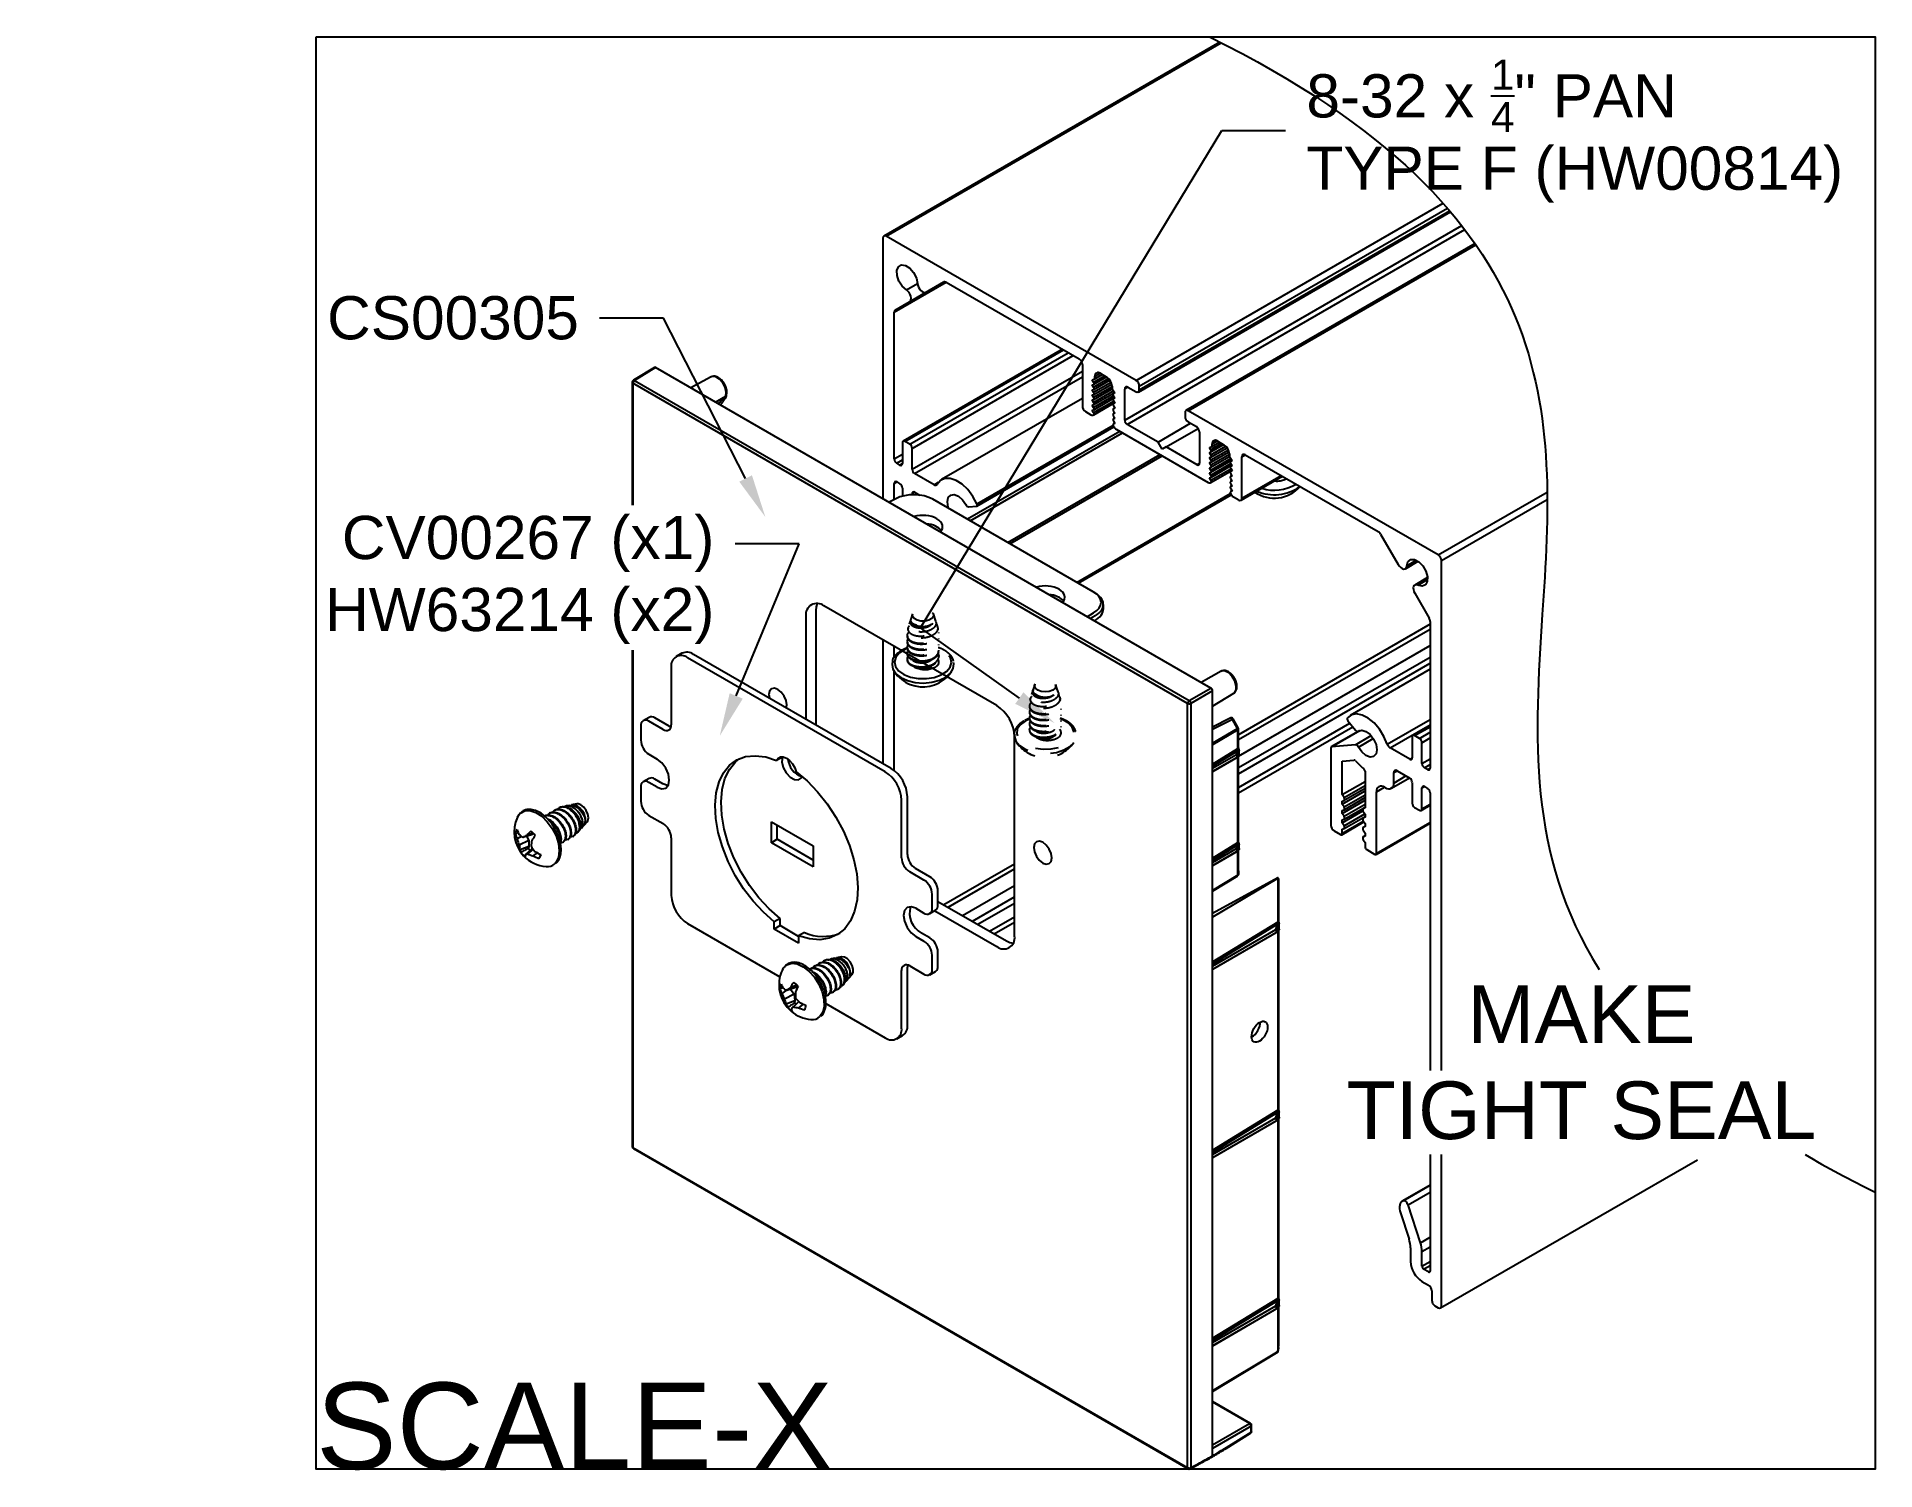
# Model space of a CAD drawing. Extents: x -1.21 to 6.76, y -6.22 to 0.
import ezdxf
from ezdxf import colors
from ezdxf.entities.mleader import LeaderData, LeaderLine
from ezdxf.math import Vec2, Vec3

# ---------------------------------------------------------------- set-up
doc = ezdxf.new("R2010")
doc.units = 0
doc.header["$LTSCALE"] = 0.5
doc.header["$MEASUREMENT"] = 0
doc.linetypes.add('HIDDEN2', pattern=[0.1875, 0.125, -0.0625])
for name, color, linetype in [('Brackets', 181, 'CONTINUOUS'), ('End Cap', 92, 'CONTINUOUS'), ('FAB DWG', 221, 'CONTINUOUS'), ('Hardware', 242, 'CONTINUOUS'), ('Housing', 150, 'CONTINUOUS')]:
    doc.layers.add(name, color=color, linetype=linetype)
doc.layers.add('Text-Unprinted', color=131, linetype='CONTINUOUS', plot=False)
doc.styles.add('LSAD_Standard', font='arial.ttf')

msp = doc.modelspace()

# ---------------------------------------------------------------- texts
at = {"layer": 'FAB DWG', "transparency": 16777216, "insert": (5.4892, -4.4512), "char_height": 0.25, "attachment_point": 5, "style": 'LSAD_Standard'}
msp.add_mtext_dynamic_manual_height_columns('\\A1;MAKE TIGHT SEAL', width=2.034107, gutter_width=16.875, heights=[0], dxfattribs=at)
at = {"layer": 'Text-Unprinted', "ltscale": 0.5, "transparency": 16777216, "style": 'LSAD_Standard'}
msp.add_attdef('SCALE-X', (0, -6.2143), 'XEffectiveScaleFactor', height=0.375, dxfattribs=at)

# ---------------------------------------------------------------- linework, layer by layer
at = {"layer": 'Brackets', "transparency": 16777216}
msp.add_line((0, -5.0977), (0, -5.0489), dxfattribs=at)
at = {"layer": 'End Cap', "transparency": 16777216}
for p, q in [((1.4675, -1.4344), (1.3766, -1.4906)), ((1.4726, -1.4349), (1.3818, -1.4911)), ((3.8821, -2.8258), (1.4726, -1.4349)), ((1.3719, -1.4991), (1.3719, -2.0326)), ((3.781, -2.8923), (1.3748, -1.5032)), ((1.3748, -1.5032), (1.3748, -2.0326)), ((1.3818, -1.4911), (3.788, -2.8801)), ((1.7137, -1.4757), (1.6264, -1.5237)), ((1.7331, -1.5852), (1.7775, -1.5589)), ((2.5149, -2.0046), (2.4862, -2.02)), ((3.3719, -2.4087), (2.6761, -2.007)), ((2.9527, -2.9022), (2.2032, -2.4695)), ((3.4154, -2.4807), (3.4154, -2.4634)), ((2.1254, -2.5144), (2.1254, -2.9616)), ((2.1678, -2.4899), (2.1678, -2.9861)), ((3.3456, -2.5161), (3.3733, -2.5001)), ((3.3804, -2.5124), (3.3598, -2.5243)), ((1.3719, -2.6615), (1.3719, -4.8152)), ((1.3748, -2.6615), (1.3748, -4.8193)), ((3.9266, -2.7532), (3.8393, -2.8011)), ((3.788, -2.8801), (3.8821, -2.8258)), ((3.8892, -2.8381), (3.7951, -2.8924)), ((3.8892, -6.1251), (3.8892, -2.8381)), ((3.8892, -2.904), (3.9814, -2.8481)), ((3.781, -6.2083), (3.781, -2.8923)), ((3.7951, -2.8924), (3.7951, -6.2084)), ((3.9654, -2.9561), (3.8892, -2.9949)), ((3.975, -2.962), (3.8892, -3.0058)), ((3.8892, -3.0645), (3.9974, -3.0007)), ((3.9995, -3.0077), (3.8892, -3.0727)), ((3.9974, -3.0007), (3.975, -2.962)), ((4.0009, -2.9987), (3.9786, -2.96)), ((3.9995, -3.0879), (3.9995, -3.0077)), ((4.0023, -3.0839), (4.0023, -3.0037)), ((3.0305, -3.9024), (3.0305, -3.0369)), ((3.8892, -3.1556), (3.9995, -3.0879)), ((3.9974, -3.099), (3.8892, -3.1654)), ((3.9929, -3.1142), (3.9974, -3.099)), ((4.0028, -3.1045), (3.9983, -3.1197)), ((4.0048, -3.1143), (4.0048, -3.0969)), ((4.0051, -3.1149), (4.0051, -3.0954)), ((3.8892, -3.1741), (3.9929, -3.1142)), ((3.9995, -3.125), (3.8892, -3.1892)), ((3.8892, -3.1871), (3.9936, -3.1269)), ((3.9955, -3.1255), (4, -3.1212)), ((3.9983, -3.1197), (4.0028, -3.1154)), ((3.9995, -3.4962), (3.9995, -3.125)), ((4.0023, -3.4922), (4.0023, -3.121)), ((4.0051, -3.1158), (4.0051, -3.1149)), ((3.8892, -3.5639), (3.9995, -3.4962)), ((3.9974, -3.5072), (3.8892, -3.5737)), ((3.9929, -3.5225), (3.9974, -3.5072)), ((4.0048, -3.5225), (4.0048, -3.5052)), ((4.0051, -3.5232), (4.0051, -3.5037)), ((3.8892, -3.5824), (3.9929, -3.5225)), ((3.9995, -3.5332), (3.8892, -3.5974)), ((3.8892, -3.5954), (3.9936, -3.5351)), ((3.9955, -3.5337), (4, -3.5295)), ((4.0028, -3.5127), (3.9983, -3.528)), ((3.9983, -3.528), (4.0028, -3.5237)), ((3.9995, -3.6382), (3.9995, -3.5332)), ((4.0023, -3.6186), (4.0023, -3.5292)), ((4.0051, -3.5232), (4.0051, -3.5241)), ((3.9995, -3.6382), (3.8892, -3.7041)), ((3.8892, -3.707), (3.9994, -3.6402)), ((4.1718, -3.6486), (3.8892, -3.8038)), ((4.1732, -3.6506), (3.8892, -3.8204)), ((4.1732, -3.8399), (4.1732, -3.6506)), ((4.176, -3.8359), (4.176, -3.6757)), ((2.6837, -3.7921), (2.9527, -3.9474)), ((2.698, -3.7513), (2.9951, -3.9229)), ((3.8892, -4.0142), (4.1732, -3.8399)), ((4.1711, -3.8509), (3.8892, -4.0239)), ((3.8892, -4.0326), (4.1643, -3.8738)), ((4.1732, -3.8824), (3.8892, -4.0477)), ((3.8892, -4.0457), (4.165, -3.8864)), ((4.1643, -3.8738), (4.1711, -3.8509)), ((4.1669, -3.885), (4.1737, -3.8786)), ((4.1765, -3.8564), (4.1697, -3.8793)), ((4.1697, -3.8793), (4.1765, -3.8729)), ((4.1732, -4.6565), (4.1732, -3.8824)), ((4.176, -4.6524), (4.176, -3.8784)), ((4.1785, -3.8717), (4.1785, -3.8489)), ((4.1788, -3.8724), (4.1788, -3.8474)), ((4.1788, -3.8724), (4.1788, -3.8733)), ((3.8892, -4.8307), (4.1732, -4.6565)), ((4.1711, -4.6675), (3.8892, -4.8405)), ((3.8892, -4.8492), (4.1643, -4.6903)), ((4.1732, -4.6989), (3.8892, -4.8642)), ((3.8892, -4.8622), (4.165, -4.703)), ((4.1643, -4.6903), (4.1711, -4.6675)), ((4.1669, -4.7016), (4.1737, -4.6952)), ((4.1765, -4.673), (4.1697, -4.6958)), ((4.1697, -4.6958), (4.1765, -4.6894)), ((4.1732, -5.473), (4.1732, -4.6989)), ((4.176, -5.469), (4.176, -4.6949)), ((4.1785, -4.6882), (4.1785, -4.6655)), ((4.1788, -4.6889), (4.1788, -4.664)), ((4.1788, -4.6889), (4.1788, -4.6898)), ((1.3748, -4.8193), (3.781, -6.2083)), ((1.3769, -4.8238), (3.7831, -6.2129)), ((3.8892, -5.6472), (4.1732, -5.473)), ((4.1711, -5.484), (3.8892, -5.657)), ((4.1643, -5.5069), (4.1711, -5.484)), ((4.1765, -5.4895), (4.1697, -5.5123)), ((4.1785, -5.5048), (4.1785, -5.482)), ((4.1788, -5.5054), (4.1788, -5.4805)), ((3.8892, -5.6657), (4.1643, -5.5069)), ((4.1732, -5.5155), (3.8892, -5.6808)), ((3.8892, -5.6788), (4.165, -5.5195)), ((4.1669, -5.5181), (4.1737, -5.5117)), ((4.1697, -5.5123), (4.1765, -5.5059)), ((4.1732, -5.7048), (4.1732, -5.5155)), ((4.176, -5.6813), (4.176, -5.5115)), ((4.1788, -5.5054), (4.1788, -5.5063)), ((4.1732, -5.7048), (3.8892, -5.8746)), ((3.8892, -5.8774), (4.1732, -5.7053)), ((4.0538, -6.0161), (3.8892, -5.9211)), ((4.049, -6.0166), (3.8892, -5.9243)), ((3.8892, -6.1088), (4.049, -6.0166)), ((4.056, -6.0288), (3.8892, -6.1251)), ((3.9479, -6.1248), (4.0541, -6.0591)), ((3.9498, -6.1203), (4.056, -6.0546)), ((4.056, -6.0546), (4.056, -6.0288)), ((4.0588, -6.0506), (4.0588, -6.0248)), ((3.8892, -6.1572), (3.8892, -6.1251)), ((3.7929, -6.2131), (3.8242, -6.1962)), ((3.7951, -6.2084), (3.8264, -6.1916))]:
    msp.add_line(p, q, dxfattribs=at)
at = {"layer": 'End Cap', "transparency": 16777216, "flags": 128}
for points in [[(1.7775, -1.5589), (1.7794, -1.5418), (1.7748, -1.5216), (1.7645, -1.5017), (1.7502, -1.4855), (1.7343, -1.4756), (1.7195, -1.4737), (1.7137, -1.4757)], [(2.1736, -2.4592), (2.1693, -2.4733), (2.1678, -2.4899)], [(3.9814, -2.8481), (3.9843, -2.846), (3.9912, -2.8335), (3.9919, -2.8155), (3.9861, -2.7951), (3.9748, -2.7757), (3.9601, -2.7604), (3.9442, -2.752), (3.9299, -2.7518), (3.9266, -2.7532)], [(2.0423, -2.8992), (2.0393, -2.8803), (2.0309, -2.8609), (2.0183, -2.8439), (2.0034, -2.8318), (1.9885, -2.8267), (1.9759, -2.8291), (1.9675, -2.8388), (1.9645, -2.8543), (1.967, -2.8702)], [(2.0398, -2.9122), (2.0423, -2.8992)], [(3.975, -2.962), (3.9735, -2.9596), (3.9716, -2.9576), (3.9695, -2.9563), (3.9675, -2.9557), (3.9657, -2.9559), (3.9654, -2.9561)], [(3.975, -2.962), (3.9763, -2.9613), (3.9773, -2.9607), (3.978, -2.9603), (3.9785, -2.96), (3.9786, -2.96)], [(3.9974, -3.0007), (3.9986, -3), (3.9997, -2.9994), (4.0004, -2.999), (4.0008, -2.9988), (4.0009, -2.9987)], [(4.0051, -3.0954), (4.0051, -3.0962), (4.0048, -3.0969)], [(3.9936, -3.1269), (3.9941, -3.1265), (3.9949, -3.1255), (3.9955, -3.124), (3.9957, -3.1223), (3.9955, -3.1203), (3.9949, -3.1182), (3.9941, -3.1162), (3.9929, -3.1142)], [(3.1913, -3.5625), (3.1884, -3.5436), (3.18, -3.5242), (3.1673, -3.5072), (3.1525, -3.4952), (3.1376, -3.49), (3.125, -3.4925), (3.1165, -3.5022), (3.1136, -3.5176), (3.1165, -3.5365), (3.125, -3.556), (3.1376, -3.573), (3.1525, -3.585), (3.1673, -3.5902), (3.18, -3.5877), (3.1884, -3.578), (3.1913, -3.5625)], [(4.0051, -3.5037), (4.0051, -3.5045), (4.0048, -3.5052)], [(3.9936, -3.5351), (3.9941, -3.5348), (3.9949, -3.5337), (3.9955, -3.5323), (3.9957, -3.5306), (3.9955, -3.5286), (3.9949, -3.5265), (3.9941, -3.5244), (3.9929, -3.5225)], [(4.165, -3.8864), (4.1655, -3.8861), (4.1664, -3.885), (4.1669, -3.8836), (4.1671, -3.8818), (4.1669, -3.8799), (4.1664, -3.8778), (4.1655, -3.8757), (4.1643, -3.8738)], [(4.1788, -3.8474), (4.1787, -3.8482), (4.1785, -3.8489)], [(2.9951, -3.9229), (3.0103, -3.9299), (3.0246, -3.9332)], [(4.165, -4.703), (4.1655, -4.7026), (4.1664, -4.7016), (4.1669, -4.7001), (4.1671, -4.6984), (4.1669, -4.6964), (4.1664, -4.6944), (4.1655, -4.6923), (4.1643, -4.6903)], [(4.1788, -4.664), (4.1787, -4.6647), (4.1785, -4.6655)], [(4.1788, -5.4805), (4.1787, -5.4813), (4.1785, -5.482)], [(4.165, -5.5195), (4.1655, -5.5192), (4.1664, -5.5181), (4.1669, -5.5167), (4.1671, -5.5149), (4.1669, -5.513), (4.1664, -5.5109), (4.1655, -5.5088), (4.1643, -5.5069)]]:
    msp.add_lwpolyline(points, dxfattribs=at)
at = {"layer": 'End Cap', "transparency": 16777216}
for centre, radius, start, end in [((1.3819, -1.4991), 0.01, 121.72906, 180), ((1.3767, -1.4988), 0.0048, 184.12934, 247.1908), ((1.3902, -1.5039), 0.0154, 123.22971, 177.34769), ((1.3789, -1.495), 0.00487, 53.48924, 117.32586), ((1.7756, -1.5582), 0.0044, 291.64505, 357.48499), ((1.7752, -1.5646), 0.00303, 350.1739, 48.23976), ((1.7745, -1.5538), 0.00592, 299.79922, 339.7534), ((1.77, -1.5593), 0.01, 326.24588, 0), ((1.77, -1.5593), 0.01, 0, 5.4852), ((2.1728, -2.5067), 0.048, 50.79671, 189.21404), ((2.8616, -3.0446), 0.169, 2.60548, 57.39452), ((3.7964, -2.893), 0.0154, 123.22971, 177.34769), ((3.7881, -2.8786), 0.0154, 242.65648, 296.76622), ((3.7792, -2.8934), 0.0159, 3.52223, 56.47777), ((3.9699, -2.965), 0.01, 30, 117.00581), ((3.9854, -3.0081), 0.0141, 1.6084, 31.49183), ((3.9973, -3.0032), 0.00495, 295.38794, 354.63803), ((3.9923, -3.0037), 0.01, 0, 30), ((3.9943, -3.1073), 0.00892, 18.8581, 69.7412), ((3.9973, -3.0835), 0.00495, 295.38794, 354.63803), ((3.9986, -3.0874), 0.00676, 289.4116, 325.93186), ((3.9983, -3.101), 0.00764, 31.77611, 70.78637), ((3.9951, -3.0954), 0.01, 0, 25.43012), ((3.9898, -3.1226), 0.00892, 18.8581, 69.7412), ((3.9886, -3.1182), 0.01, 299.99731, 313.35172), ((3.9892, -3.1189), 0.00911, 313.55572, 354.81852), ((3.9973, -3.1205), 0.00495, 295.39016, 354.61184), ((3.9937, -3.1146), 0.00911, 313.55572, 354.81852), ((3.9943, -3.5156), 0.00892, 18.8581, 69.7412), ((3.9973, -3.4917), 0.00495, 295.38794, 354.63803), ((3.9986, -3.4956), 0.00676, 289.4116, 325.93186), ((3.9983, -3.5092), 0.00764, 31.77611, 70.78637), ((3.9951, -3.5037), 0.01, 0, 25.43012), ((3.9898, -3.5308), 0.00892, 18.8581, 69.7412), ((3.9886, -3.5265), 0.01, 299.99731, 313.35172), ((3.9892, -3.5271), 0.00911, 313.55572, 354.81852), ((3.9973, -3.5288), 0.00495, 295.39016, 354.61184), ((3.9937, -3.5229), 0.00911, 313.55572, 354.81852), ((2.9831, -3.9101), 0.048, 230.79671, 9.21404), ((4.1612, -3.8821), 0.00892, 18.8581, 69.7412), ((4.16, -3.8778), 0.01, 299.99731, 313.35172), ((4.1606, -3.8784), 0.00911, 313.55572, 354.81852), ((4.168, -3.8593), 0.00892, 18.8581, 69.7412), ((4.171, -3.8354), 0.00495, 295.38794, 354.63803), ((4.171, -3.8779), 0.00495, 295.39016, 354.61184), ((4.1674, -3.872), 0.00911, 313.55572, 354.81852), ((4.1723, -3.8393), 0.00676, 289.4116, 325.93186), ((4.172, -3.8529), 0.00764, 31.77611, 70.78637), ((4.1688, -3.8474), 0.01, 0, 25.43012), ((4.1612, -4.6987), 0.00892, 18.8581, 69.7412), ((4.16, -4.6943), 0.01, 299.99731, 313.35172), ((4.1606, -4.695), 0.00911, 313.55572, 354.81852), ((4.168, -4.6759), 0.00892, 18.8581, 69.7412), ((4.171, -4.652), 0.00495, 295.38794, 354.63803), ((4.171, -4.6945), 0.00495, 295.39016, 354.61184), ((4.1674, -4.6886), 0.00911, 313.55572, 354.81852), ((4.1723, -4.6559), 0.00676, 289.4116, 325.93186), ((4.172, -4.6695), 0.00764, 31.77611, 70.78637), ((4.1688, -4.664), 0.01, 0, 25.43012), ((1.3819, -4.8152), 0.01, 180, 240.00269), ((1.3767, -4.8148), 0.0048, 184.12934, 247.1908), ((1.3796, -4.8199), 0.0048, 172.814, 235.87382), ((4.168, -5.4924), 0.00892, 18.8581, 69.7412), ((4.171, -5.4685), 0.00495, 295.38794, 354.63803), ((4.1723, -5.4724), 0.00676, 289.4116, 325.93186), ((4.172, -5.486), 0.00764, 31.77611, 70.78637), ((4.1688, -5.4805), 0.01, 0, 25.43012), ((4.1612, -5.5152), 0.00892, 18.8581, 69.7412), ((4.16, -5.5108), 0.01, 299.99731, 313.35172), ((4.1606, -5.5115), 0.00911, 313.55572, 354.81852), ((4.171, -5.511), 0.00495, 295.39016, 354.61184), ((4.1674, -5.5051), 0.00911, 313.55572, 354.81852), ((4.0518, -6.0206), 0.00495, 65.36022, 124.60414), ((4.0411, -6.0293), 0.0149, 1.72152, 58.27848), ((4.0488, -6.0248), 0.01, 0, 60.00269), ((4.0488, -6.0506), 0.01, 301.72906, 0), ((4.0511, -6.0552), 0.00494, 307.03295, 6.40148), ((4.0539, -6.0243), 0.00495, 295.38794, 354.63803), ((4.0539, -6.0502), 0.00495, 295.38794, 354.63803), ((3.7881, -6.1947), 0.0154, 242.65648, 296.76622), ((3.7858, -6.2089), 0.0048, 172.814, 235.87382), ((3.7881, -6.2043), 0.01, 240.00269, 298.26557), ((3.7902, -6.209), 0.00487, 302.67212, 6.51471)]:
    msp.add_arc(centre, radius, start, end, dxfattribs=at)
for centre, major_axis, ratio, start_param, end_param in [((1.4726, -1.443), (-0.005, 0.00866), 0.577206, 5.498021, 6.300635), ((2.5947, -2.0523), (0.115, -0.0017), 0.567125, 0.793824, 2.347167), ((2.6332, -2.1248), (0.085, -0.0013), 0.567125, 0.793824, 2.067927), ((2.6332, -2.1626), (0.085, 0.0013), 0.587275, 0.368683, 1.39011), ((2.6332, -2.1248), (0.085, -0.0013), 0.567125, 5.802907, 7.077009), ((3.1635, -2.4309), (0.085, -0.0013), 0.567125, 0.793824, 2.067927), ((3.1635, -2.4687), (0.085, 0.0013), 0.587275, 0.368683, 1.39011), ((3.1635, -2.4309), (0.085, -0.0013), 0.567125, 5.802907, 7.077009), ((3.2906, -2.454), (0.115, -0.0017), 0.567125, 5.523666, 7.077009), ((3.2904, -2.4622), (0.125, -0.0017), 0.567944, 5.523014, 7.131563), ((3.2904, -2.4819), (0.125, 0.0018), 0.586483, 5.46671, 6.274896), ((3.8821, -2.834), (-0.005, 0.00866), 0.577557, 3.927224, 5.497716), ((3.9866, -3.1042), (0.0174, 0.0208), 0.197703, 5.129636, 5.398158), ((4.0064, -3.0921), (-0.00477, 0.0088), 0.574367, 0.800429, 1.448322), ((3.9963, -3.1057), (0.0091, 0.0285), 0.195013, 4.819739, 5.088261), ((4.0064, -3.1291), (-0.00497, 0.00868), 0.559977, 0.139434, 0.787326), ((3.9963, -3.1421), (0.009, 0.0278), 0.203621, 0.088417, 0.356939), ((3.9866, -3.5125), (0.0174, 0.0208), 0.197703, 5.129636, 5.398158), ((4.0064, -3.5004), (-0.00477, 0.0088), 0.574367, 0.800429, 1.448322), ((3.9963, -3.514), (0.0091, 0.0285), 0.195013, 4.819739, 5.088261), ((4.0064, -3.5374), (-0.00497, 0.00868), 0.559977, 0.139434, 0.787326), ((3.9963, -3.5504), (0.009, 0.0278), 0.203621, 0.088417, 0.356939), ((4.1603, -3.8562), (0.0174, 0.0208), 0.197703, 5.129636, 5.398158), ((4.1801, -3.8441), (-0.00477, 0.0088), 0.574367, 0.800429, 1.448322), ((4.1801, -3.8866), (-0.00497, 0.00868), 0.559977, 0.139434, 0.787326), ((4.17, -3.8577), (0.0091, 0.0285), 0.195013, 4.819739, 5.088261), ((4.17, -3.8996), (0.009, 0.0278), 0.203621, 0.088417, 0.356939), ((4.06, -4.2981), (0.0257, 0.0429), 0.587369, 3.893212, 5.58454), ((4.1603, -4.6728), (0.0174, 0.0208), 0.197703, 5.129636, 5.398158), ((4.1801, -4.6606), (-0.00477, 0.0088), 0.574367, 0.800429, 1.448322), ((4.1801, -4.7031), (-0.00497, 0.00868), 0.559977, 0.139434, 0.787326), ((4.17, -4.6743), (0.0091, 0.0285), 0.195013, 4.819739, 5.088261), ((4.17, -4.7161), (0.009, 0.0278), 0.203621, 0.088417, 0.356939), ((4.1603, -5.4893), (0.0174, 0.0208), 0.197703, 5.129636, 5.398158), ((4.1801, -5.4772), (-0.00477, 0.0088), 0.574367, 0.800429, 1.448322), ((4.17, -5.4908), (0.0091, 0.0285), 0.195013, 4.819739, 5.088261), ((4.1801, -5.5196), (-0.00497, 0.00868), 0.559977, 0.139434, 0.787326), ((4.17, -5.5327), (0.009, 0.0278), 0.203621, 0.088417, 0.356939), ((3.8893, -2.0826), (2.4305, 4.3585), 0.567218, 3.918447, 3.935936), ((3.889, -2.0827), (2.5612, 4.283), 0.587369, 3.918493, 3.935981)]:
    msp.add_ellipse(centre, major_axis=major_axis, ratio=ratio, start_param=start_param, end_param=end_param, dxfattribs=at)
msp.add_ellipse((4.0931, -4.3173), major_axis=(0.0244, 0.0437), ratio=0.567218, dxfattribs=at)
for points, knots in [([(1.772, -1.5067), (1.7689, -1.5017), (1.7622, -1.4906), (1.7474, -1.4781), (1.7322, -1.4721), (1.7199, -1.4721), (1.7151, -1.4756), (1.7137, -1.4765)], [0, 0, 0, 0, 0.21061, 0.461549, 0.723631, 0.923404, 1, 1, 1, 1]), ([(1.7801, -1.5559), (1.7809, -1.5527), (1.7831, -1.5443), (1.7813, -1.5284), (1.7772, -1.5141), (1.7726, -1.5076), (1.772, -1.5067)], [0, 0, 0, 0, 0.216396, 0.570402, 0.943132, 1, 1, 1, 1]), ([(1.7449, -1.5921), (1.7501, -1.5874), (1.7589, -1.5794), (1.7699, -1.5693), (1.7756, -1.5638), (1.7772, -1.5623)], [0, 0, 0, 0, 0.502357, 0.858928, 1, 1, 1, 1]), ([(1.7781, -1.5651), (1.7766, -1.5672), (1.7712, -1.5746), (1.7626, -1.5858), (1.7569, -1.5937), (1.7542, -1.5974)], [0, 0, 0, 0, 0.17894, 0.611271, 1, 1, 1, 1]), ([(1.7772, -1.5623), (1.7771, -1.562), (1.777, -1.5607), (1.7773, -1.5597), (1.7775, -1.5589)], [0, 0, 0, 0, 0.239935, 1, 1, 1, 1]), ([(1.78, -1.5584), (1.7799, -1.558), (1.7798, -1.5567), (1.78, -1.556), (1.7801, -1.5559), (1.7801, -1.5559)], [0, 0, 0, 0, 0.307309, 0.864402, 1, 1, 1, 1]), ([(3.9842, -2.7829), (3.9809, -2.7778), (3.9739, -2.7668), (3.9594, -2.7551), (3.9447, -2.7496), (3.9329, -2.7496), (3.9281, -2.753), (3.9267, -2.754)], [0, 0, 0, 0, 0.21979, 0.475975, 0.715156, 0.919115, 1, 1, 1, 1]), ([(3.981, -2.8476), (3.9824, -2.8469), (3.9875, -2.8446), (3.9928, -2.8355), (3.9961, -2.8215), (3.9938, -2.8041), (3.9893, -2.79), (3.9847, -2.7836), (3.9842, -2.7829)], [0, 0, 0, 0, 0.070076, 0.265233, 0.47168, 0.712493, 0.966683, 1, 1, 1, 1]), ([(4.0042, -3.0912), (4.0039, -3.0905), (4.003, -3.0886), (4.0024, -3.0859), (4.0023, -3.0845), (4.0023, -3.0839)], [0, 0, 0, 0, 0.253446, 0.693627, 1, 1, 1, 1]), ([(4.0051, -3.1158), (4.0045, -3.1169), (4.0035, -3.1188), (4.0018, -3.1203), (4.0009, -3.1209), (4.0008, -3.1209)], [0, 0, 0, 0, 0.516727, 0.980694, 1, 1, 1, 1]), ([(4.0023, -3.121), (4.0023, -3.1205), (4.0024, -3.1196), (4.0024, -3.1196), (4.0024, -3.1196)], [0, 0, 0, 0, 0.541196, 1, 1, 1, 1]), ([(4.0048, -3.1143), (4.0048, -3.1143), (4.0049, -3.1148), (4.005, -3.1153), (4.0051, -3.1158)], [0, 0, 0, 0, 0.04087, 1, 1, 1, 1]), ([(4.0042, -3.4994), (4.0039, -3.4987), (4.003, -3.4969), (4.0024, -3.4942), (4.0023, -3.4928), (4.0023, -3.4922)], [0, 0, 0, 0, 0.253446, 0.693627, 1, 1, 1, 1]), ([(4.0051, -3.5241), (4.0045, -3.5251), (4.0035, -3.5271), (4.0018, -3.5286), (4.0009, -3.5292), (4.0008, -3.5292)], [0, 0, 0, 0, 0.516727, 0.980694, 1, 1, 1, 1]), ([(4.0023, -3.5292), (4.0023, -3.5287), (4.0024, -3.5278), (4.0024, -3.5278), (4.0024, -3.5278)], [0, 0, 0, 0, 0.541196, 1, 1, 1, 1]), ([(4.0048, -3.5225), (4.0048, -3.5225), (4.0049, -3.5231), (4.005, -3.5236), (4.0051, -3.5241)], [0, 0, 0, 0, 0.04087, 1, 1, 1, 1]), ([(4.0019, -3.6186), (4.002, -3.6228), (4.0023, -3.6285), (4.0012, -3.6351), (4.0003, -3.6372), (3.9998, -3.6379), (3.9996, -3.6381), (3.9995, -3.6382)], [0, 0, 0, 0, 0.655992, 0.876726, 0.946932, 0.974772, 1, 1, 1, 1]), ([(4.1732, -3.6506), (4.1732, -3.6505), (4.1732, -3.6503), (4.1732, -3.6499), (4.173, -3.6494), (4.1728, -3.649), (4.1724, -3.6487), (4.1721, -3.6486), (4.1717, -3.6486), (4.1714, -3.6488), (4.1712, -3.649), (4.1712, -3.6492), (4.1711, -3.6493)], [0, 0, 0, 0, 0.076873, 0.149583, 0.282057, 0.398682, 0.5, 0.601295, 0.717913, 0.850394, 0.923113, 1, 1, 1, 1]), ([(4.1711, -3.6493), (4.1712, -3.6492), (4.1713, -3.6492), (4.1716, -3.6492), (4.1722, -3.6497), (4.1738, -3.6542), (4.1742, -3.6631), (4.1745, -3.6714), (4.1746, -3.6749)], [0, 0, 0, 0, 0.007768, 0.016488, 0.039158, 0.1126334, 0.6192889, 1, 1, 1, 1]), ([(4.1732, -3.6506), (4.1732, -3.6506), (4.1734, -3.6505), (4.1736, -3.6505), (4.1741, -3.6509), (4.175, -3.6535), (4.1757, -3.6604), (4.176, -3.6682), (4.1759, -3.6739), (4.1759, -3.6752)], [0, 0, 0, 0, 0.00776, 0.016435, 0.038837, 0.110989, 0.37912, 0.859564, 1, 1, 1, 1]), ([(4.1788, -3.8733), (4.1782, -3.8743), (4.1772, -3.8763), (4.1755, -3.8777), (4.1745, -3.8783), (4.1745, -3.8784)], [0, 0, 0, 0, 0.516727, 0.980694, 1, 1, 1, 1]), ([(4.1779, -3.8431), (4.1776, -3.8424), (4.1767, -3.8406), (4.1761, -3.8379), (4.176, -3.8365), (4.176, -3.8359)], [0, 0, 0, 0, 0.253446, 0.693627, 1, 1, 1, 1]), ([(4.176, -3.8784), (4.176, -3.8779), (4.1761, -3.877), (4.1761, -3.877), (4.1761, -3.877)], [0, 0, 0, 0, 0.541196, 1, 1, 1, 1]), ([(4.1785, -3.8717), (4.1785, -3.8717), (4.1786, -3.8722), (4.1787, -3.8728), (4.1788, -3.8733)], [0, 0, 0, 0, 0.04087, 1, 1, 1, 1]), ([(4.1788, -4.6898), (4.1782, -4.6908), (4.1772, -4.6928), (4.1755, -4.6943), (4.1745, -4.6949), (4.1745, -4.6949)], [0, 0, 0, 0, 0.516727, 0.980694, 1, 1, 1, 1]), ([(4.1779, -4.6597), (4.1776, -4.659), (4.1767, -4.6571), (4.1761, -4.6544), (4.176, -4.653), (4.176, -4.6524)], [0, 0, 0, 0, 0.253446, 0.693627, 1, 1, 1, 1]), ([(4.176, -4.6949), (4.176, -4.6944), (4.1761, -4.6935), (4.1761, -4.6935), (4.1761, -4.6935)], [0, 0, 0, 0, 0.541196, 1, 1, 1, 1]), ([(4.1785, -4.6882), (4.1785, -4.6883), (4.1786, -4.6888), (4.1787, -4.6893), (4.1788, -4.6898)], [0, 0, 0, 0, 0.04087, 1, 1, 1, 1]), ([(4.1779, -5.4762), (4.1776, -5.4755), (4.1767, -5.4737), (4.1761, -5.471), (4.176, -5.4696), (4.176, -5.469)], [0, 0, 0, 0, 0.253446, 0.693627, 1, 1, 1, 1]), ([(4.1788, -5.5063), (4.1782, -5.5074), (4.1772, -5.5094), (4.1755, -5.5108), (4.1745, -5.5114), (4.1745, -5.5114)], [0, 0, 0, 0, 0.516727, 0.980694, 1, 1, 1, 1]), ([(4.176, -5.5115), (4.176, -5.511), (4.1761, -5.5101), (4.1761, -5.5101), (4.1761, -5.5101)], [0, 0, 0, 0, 0.5411958, 1, 1, 1, 1]), ([(4.1785, -5.5048), (4.1785, -5.5048), (4.1786, -5.5053), (4.1787, -5.5058), (4.1788, -5.5063)], [0, 0, 0, 0, 0.04087, 1, 1, 1, 1]), ([(4.1711, -5.7039), (4.1712, -5.7038), (4.1713, -5.7038), (4.1716, -5.7035), (4.1721, -5.7027), (4.1731, -5.6999), (4.174, -5.6937), (4.1745, -5.687), (4.1745, -5.6824), (4.1745, -5.6812)], [0, 0, 0, 0, 0.0107718, 0.0221141, 0.0481977, 0.121308, 0.3725631, 0.8384263, 1, 1, 1, 1]), ([(4.1711, -5.7039), (4.1712, -5.704), (4.1712, -5.7041), (4.1714, -5.7045), (4.1717, -5.7048), (4.1721, -5.7052), (4.1724, -5.7054), (4.1727, -5.7055), (4.173, -5.7054), (4.1731, -5.7053), (4.1732, -5.705), (4.1732, -5.7049), (4.1732, -5.7048)], [0, 0, 0, 0, 0.075549, 0.147365, 0.279281, 0.396747, 0.5, 0.603231, 0.72069, 0.852612, 0.924438, 1, 1, 1, 1]), ([(4.1732, -5.7048), (4.1732, -5.7048), (4.1734, -5.7047), (4.1736, -5.7044), (4.1741, -5.7036), (4.176, -5.697), (4.176, -5.6894), (4.1759, -5.6827), (4.1759, -5.6813)], [0, 0, 0, 0, 0.010811, 0.022214, 0.048544, 0.122816, 0.820624, 1, 1, 1, 1]), ([(3.8867, -6.162), (3.8918, -6.1589), (3.9122, -6.1467), (3.9326, -6.1342), (3.9479, -6.1248)], [0, 0, 0, 0, 0.250002, 1, 1, 1, 1]), ([(3.8242, -6.1962), (3.8295, -6.1934), (3.8505, -6.182), (3.8716, -6.1703), (3.8875, -6.1616)], [0, 0, 0, 0, 0.250002, 1, 1, 1, 1]), ([(3.8892, -6.1572), (3.8891, -6.1581), (3.8889, -6.1598), (3.888, -6.1613), (3.8872, -6.1616), (3.887, -6.1617)], [0, 0, 0, 0, 0.425063, 0.850125, 1, 1, 1, 1])]:
    msp.add_open_spline(points, degree=3, knots=knots, dxfattribs=at)
at = {"layer": 'Hardware', "linetype": 'HIDDEN2', "transparency": 16777216}
for p, q in [((2.5776, -2.5356), (2.5735, -2.5482)), ((2.5878, -2.5045), (2.5805, -2.5268)), ((2.5809, -2.5354), (2.5809, -2.539)), ((2.6886, -2.5362), (2.6782, -2.5045)), ((2.6956, -2.5576), (2.6926, -2.5485)), ((2.564, -2.598), (2.564, -2.6011)), ((2.564, -2.6235), (2.564, -2.6267)), ((2.5682, -2.5645), (2.5665, -2.5696)), ((2.702, -2.5884), (2.702, -2.5852)), ((2.702, -2.6139), (2.702, -2.6107)), ((2.564, -2.649), (2.564, -2.6522)), ((2.564, -2.6745), (2.564, -2.6777)), ((2.564, -2.7), (2.564, -2.7032)), ((2.702, -2.6394), (2.702, -2.6362)), ((2.702, -2.6649), (2.702, -2.6618)), ((2.702, -2.6905), (2.702, -2.6873)), ((3.0987, -2.8701), (3.097, -2.8753)), ((3.1083, -2.841), (3.104, -2.8539)), ((3.1181, -2.8109), (3.111, -2.8326)), ((3.1113, -2.8421), (3.1113, -2.8445)), ((3.2187, -2.8419), (3.2085, -2.8109)), ((3.2257, -2.8633), (3.2226, -2.8538)), ((3.0943, -2.9035), (3.0943, -2.9067)), ((3.0943, -2.9291), (3.0943, -2.9322)), ((3.2323, -2.9195), (3.2323, -2.9163)), ((3.2323, -2.945), (3.2323, -2.9418)), ((3.0943, -2.9546), (3.0943, -2.9578)), ((3.0943, -2.9801), (3.0943, -2.9833)), ((3.0943, -3.0056), (3.0943, -3.0088)), ((3.1175, -3.0092), (3.1265, -3.0157)), ((3.2323, -2.9705), (3.2323, -2.9673)), ((3.2323, -2.996), (3.2323, -2.9929))]:
    msp.add_line(p, q, dxfattribs=at)
at = {"layer": 'Hardware', "transparency": 16777216}
for p, q in [((1.5873, -2.6749), (1.5619, -2.6895)), ((2.4693, -3.1894), (1.6119, -2.6945)), ((2.4947, -3.1748), (1.6373, -2.6798)), ((1.5412, -2.7353), (1.5412, -2.9854)), ((1.4086, -2.9905), (1.4086, -3.0519)), ((1.4444, -2.9529), (1.419, -2.9676)), ((1.5058, -3.0058), (1.444, -2.9701)), ((1.5312, -2.9911), (1.4694, -2.9554)), ((1.444, -3.1132), (1.4795, -3.1337)), ((2.0235, -3.1255), (1.998, -3.1402)), ((1.4086, -3.2557), (1.4086, -3.3171)), ((1.4444, -3.2181), (1.419, -3.2328)), ((1.4795, -3.2558), (1.444, -3.2352)), ((1.5049, -3.2411), (1.4694, -3.2206)), ((1.0695, -3.3413), (1.0642, -3.3424)), ((1.0995, -3.335), (1.0862, -3.3378)), ((1.1306, -3.3285), (1.1082, -3.3332)), ((2.54, -3.562), (2.54, -3.3119)), ((2.5654, -3.5473), (2.5654, -3.2972)), ((0.8735, -3.3861), (0.8809, -3.3741)), ((1.015, -3.3677), (1.0122, -3.3693)), ((1.0371, -3.355), (1.0343, -3.3566)), ((1.1521, -3.4332), (1.1758, -3.4068)), ((1.444, -3.3783), (1.5058, -3.4141)), ((1.9752, -3.406), (2.1569, -3.511)), ((1.9752, -3.4969), (1.9752, -3.406)), ((2.0005, -3.4822), (2.0005, -3.4207)), ((0.878, -3.4541), (0.8647, -3.4567)), ((0.8901, -3.4693), (0.8721, -3.4806)), ((0.9235, -3.4871), (0.8816, -3.5069)), ((0.9349, -3.4623), (0.8967, -3.4741)), ((0.9132, -3.469), (0.9235, -3.4871)), ((0.942, -3.456), (0.9148, -3.4649)), ((0.9235, -3.4871), (0.9234, -3.5138)), ((0.9434, -3.4575), (0.9349, -3.4623)), ((1.0702, -3.4952), (1.0729, -3.4936)), ((1.0923, -3.4825), (1.095, -3.4809)), ((1.1144, -3.4697), (1.1171, -3.4681)), ((1.1371, -3.45), (1.1432, -3.4432)), ((1.5412, -3.4753), (1.5412, -3.7254)), ((2.0005, -3.4822), (1.9752, -3.4969)), ((2.1569, -3.6018), (1.9752, -3.4969)), ((2.1569, -3.5725), (2.0005, -3.4822)), ((0.9234, -3.5138), (0.886, -3.5276)), ((0.9341, -3.5252), (0.907, -3.55)), ((0.9413, -3.5242), (0.9176, -3.5451)), ((0.9234, -3.5138), (0.92, -3.5213)), ((0.9341, -3.5252), (0.9397, -3.5221)), ((0.9592, -3.5402), (0.9409, -3.5536)), ((2.1569, -3.511), (2.1569, -3.6018)), ((2.6372, -3.6589), (2.5753, -3.6232)), ((2.6626, -3.6443), (2.6007, -3.6085)), ((2.6726, -3.7816), (2.6726, -3.7202)), ((2.698, -3.7669), (2.698, -3.7055)), ((2.013, -3.8253), (1.9876, -3.84)), ((2.013, -3.8567), (2.013, -3.8253)), ((2.6017, -3.7815), (2.6372, -3.802)), ((2.6622, -3.8045), (2.6876, -3.7898)), ((1.6119, -3.8478), (2.0123, -4.079)), ((1.9876, -3.8714), (1.9876, -3.84)), ((2.013, -3.8567), (1.9876, -3.8714)), ((2.0936, -3.9326), (1.9876, -3.8714)), ((2.0936, -3.9032), (2.013, -3.8567)), ((2.1191, -3.8865), (2.0936, -3.9012)), ((2.0936, -3.9012), (2.0936, -3.9326)), ((2.6017, -3.9036), (2.6372, -3.9241)), ((2.6626, -3.9094), (2.6271, -3.8889)), ((2.6726, -4.0468), (2.6726, -3.9853)), ((2.698, -4.0321), (2.698, -3.9707)), ((2.1646, -4.0307), (2.1618, -4.0323)), ((2.1867, -4.018), (2.1839, -4.0196)), ((2.2194, -4.0045), (2.2138, -4.0056)), ((2.2492, -3.9982), (2.2358, -4.001)), ((2.2797, -3.9918), (2.2578, -3.9964)), ((2.54, -4.302), (2.54, -4.0519)), ((2.5654, -4.2873), (2.5654, -4.0372)), ((2.5753, -4.0315), (2.6372, -4.0672)), ((2.6622, -4.0697), (2.6876, -4.055)), ((2.0264, -4.1259), (2.0125, -4.1295)), ((2.0415, -4.1373), (2.0211, -4.151)), ((2.081, -4.1257), (2.0419, -4.1375)), ((2.0865, -4.1147), (2.0577, -4.1245)), ((2.0584, -4.1325), (2.074, -4.1547)), ((2.0892, -4.1174), (2.081, -4.1257)), ((2.2419, -4.1455), (2.2446, -4.1439)), ((2.264, -4.1327), (2.2667, -4.1311)), ((2.2866, -4.1128), (2.2927, -4.1059)), ((2.3016, -4.096), (2.3248, -4.0701)), ((2.074, -4.1547), (2.0327, -4.1759)), ((2.0776, -4.1832), (2.0401, -4.198)), ((2.0947, -4.1865), (2.0706, -4.2085)), ((2.074, -4.1547), (2.0776, -4.1832)), ((2.0776, -4.1832), (2.0755, -4.1919)), ((2.1136, -4.1976), (2.0935, -4.2131)), ((2.2121, -4.1943), (2.4693, -4.3428)), ((2.2198, -4.1582), (2.2225, -4.1566)), ((2.5193, -4.3477), (2.5447, -4.3331))]:
    msp.add_line(p, q, dxfattribs=at)
at = {"layer": 'Hardware', "linetype": 'HIDDEN2', "transparency": 16777216, "flags": 128}
for points in [[(2.6711, -2.5244), (2.6583, -2.5317), (2.6417, -2.5356), (2.6237, -2.5355), (2.6072, -2.5315), (2.5946, -2.5241), (2.5878, -2.5145), (2.588, -2.5041), (2.5949, -2.4946), (2.6077, -2.4873), (2.6243, -2.4834), (2.6423, -2.4835), (2.6588, -2.4875), (2.6714, -2.4949), (2.6782, -2.5045), (2.6781, -2.5148), (2.6711, -2.5244)], [(2.5642, -2.6541), (2.5542, -2.6584), (2.5423, -2.6659)], [(2.7165, -2.7659), (2.7356, -2.7538), (2.7511, -2.7355), (2.7569, -2.7154), (2.7528, -2.6951), (2.7389, -2.6764), (2.7165, -2.6607), (2.7019, -2.6541)], [(2.5918, -2.732), (2.5959, -2.7347), (2.6038, -2.7385)], [(2.7348, -2.7764), (2.7529, -2.761), (2.7644, -2.7411), (2.7662, -2.7201), (2.7653, -2.7155)], [(3.1959, -2.8346), (3.1809, -2.8403), (3.1633, -2.8423), (3.1457, -2.8403), (3.1308, -2.8346), (3.1208, -2.826), (3.1173, -2.8158), (3.1208, -2.8056), (3.1308, -2.797), (3.1457, -2.7913), (3.1633, -2.7892), (3.1809, -2.7913), (3.1959, -2.797), (3.2058, -2.8056), (3.2093, -2.8158), (3.2058, -2.826), (3.1959, -2.8346)], [(3.0306, -3.0239), (3.0297, -3.0358), (3.0359, -3.0565), (3.0515, -3.0755), (3.0755, -3.0913), (3.1059, -3.1028), (3.1406, -3.1092), (3.177, -3.1099), (3.2124, -3.1049), (3.2442, -3.0946), (3.2699, -3.0798), (3.2878, -3.0614), (3.2964, -3.041), (3.2954, -3.0211)], [(3.095, -2.9602), (3.0757, -2.9693), (3.0545, -2.9856), (3.0422, -3.0047), (3.0397, -3.025), (3.0472, -3.0449), (3.0641, -3.0628), (3.0891, -3.0772), (3.12, -3.087), (3.1545, -3.0913), (3.1897, -3.0899), (3.2228, -3.0827), (3.251, -3.0705), (3.2721, -3.0542), (3.2845, -3.0351), (3.287, -3.0148), (3.2795, -2.9949), (3.2626, -2.977), (3.2376, -2.9626), (3.2287, -2.9591)], [(3.1157, -3.0321), (3.12, -3.0366), (3.1265, -3.0412)]]:
    msp.add_lwpolyline(points, dxfattribs=at)
at = {"layer": 'Hardware', "transparency": 16777216, "flags": 128}
for points in [[(2.5006, -2.7079), (2.4994, -2.723), (2.5026, -2.7439), (2.5155, -2.7636), (2.537, -2.7806), (2.5657, -2.7935), (2.5994, -2.8015), (2.6355, -2.804), (2.6715, -2.8007), (2.7046, -2.792), (2.7325, -2.7784), (2.7348, -2.7764)], [(2.5304, -2.6734), (2.515, -2.6918), (2.5091, -2.7118), (2.5132, -2.7321), (2.5271, -2.7508), (2.5496, -2.7665), (2.5788, -2.778), (2.6124, -2.7842), (2.6476, -2.7847), (2.6817, -2.7794), (2.7119, -2.7688), (2.7165, -2.7659)], [(2.5423, -2.6659), (2.5304, -2.6734)], [(1.5312, -2.9911), (1.5381, -2.9943), (1.5401, -2.9949)], [(1.4795, -3.2558), (1.4997, -3.2628), (1.5169, -3.2595), (1.5283, -3.2463), (1.5324, -3.2252), (1.5283, -3.1996), (1.5169, -3.1731), (1.4997, -3.15), (1.4795, -3.1337)], [(1.9876, -3.84), (1.9405, -3.7988), (1.8959, -3.7508), (1.8548, -3.697), (1.8184, -3.6389), (1.7874, -3.5777), (1.7627, -3.5151), (1.7448, -3.4526), (1.7343, -3.3917), (1.7313, -3.3339), (1.7359, -3.2808), (1.7481, -3.2334), (1.7675, -3.1932), (1.7936, -3.1609), (1.8259, -3.1375), (1.8634, -3.1235), (1.9053, -3.1193), (1.9506, -3.1249), (1.998, -3.1402)], [(2.013, -3.8253), (1.9659, -3.7841), (1.9213, -3.7361), (1.8803, -3.6823), (1.8438, -3.6242), (1.8128, -3.563), (1.7881, -3.5004), (1.7703, -3.4379), (1.7597, -3.377), (1.7567, -3.3193), (1.7614, -3.2661), (1.7736, -3.2187), (1.7929, -3.1785), (1.8191, -3.1462), (1.835, -3.133)], [(1.998, -3.1402), (2.0045, -3.1297), (2.0144, -3.1242), (2.0269, -3.1242), (2.0406, -3.1296), (2.0543, -3.14), (2.0668, -3.1544), (2.0767, -3.1714), (2.0832, -3.1894)], [(2.0235, -3.1255), (2.0213, -3.1459), (2.0269, -3.1699), (2.0394, -3.1934), (2.0566, -3.2122), (2.0755, -3.2231), (2.0927, -3.2241), (2.1052, -3.2151), (2.1083, -3.2091)], [(2.0832, -3.1894), (2.1306, -3.2288), (2.1759, -3.2755), (2.2178, -3.3281), (2.2553, -3.3854), (2.2876, -3.4461), (2.3137, -3.5085), (2.3331, -3.5711), (2.3453, -3.6325), (2.3499, -3.6911), (2.3469, -3.7454), (2.3364, -3.7941), (2.3185, -3.836), (2.2938, -3.8701), (2.2628, -3.8954), (2.2264, -3.9115), (2.1853, -3.9179), (2.1407, -3.9144), (2.0936, -3.9012)], [(1.5274, -3.2483), (1.5251, -3.2481), (1.5049, -3.2411)], [(1.1758, -3.4068), (1.1789, -3.4019), (1.1815, -3.389), (1.179, -3.3733), (1.172, -3.357), (1.1615, -3.3427), (1.1491, -3.3326), (1.1366, -3.3282), (1.1306, -3.3285)], [(0.8809, -3.3741), (0.8866, -3.3681), (0.9052, -3.3583), (0.928, -3.3574), (0.9531, -3.3655), (0.9788, -3.382), (1.0032, -3.4057), (1.0244, -3.4348), (1.0409, -3.4671), (1.0515, -3.5004), (1.0553, -3.532), (1.0521, -3.5596), (1.0421, -3.5813), (1.0361, -3.5882)], [(2.6017, -3.7815), (2.5815, -3.7745), (2.5643, -3.7778), (2.5529, -3.791), (2.5488, -3.812), (2.5529, -3.8377), (2.5643, -3.8641), (2.5815, -3.8873), (2.6017, -3.9036)], [(2.0229, -4.0489), (2.0273, -4.041), (2.0291, -4.0385)], [(2.0291, -4.0385), (2.0428, -4.0263), (2.0634, -4.0201), (2.0873, -4.023), (2.1129, -4.0347), (2.1383, -4.0544), (2.1616, -4.0806), (2.181, -4.1113), (2.1951, -4.1444), (2.2029, -4.1772), (2.2038, -4.2075), (2.1978, -4.2328), (2.1852, -4.2515)], [(2.3248, -4.0701), (2.3296, -4.0605), (2.3301, -4.0462), (2.3258, -4.0299), (2.3172, -4.0142), (2.3056, -4.0013), (2.293, -3.9934), (2.2811, -3.9916), (2.2797, -3.9918)], [(2.5665, -4.0277), (2.5661, -4.0297), (2.5654, -4.0372)]]:
    msp.add_lwpolyline(points, dxfattribs=at)
at = {"layer": 'Hardware', "linetype": 'HIDDEN2', "transparency": 16777216}
for centre, radius, start, end in [((2.6325, -2.4833), 0.0755, 249.90502, 306.74816), ((2.633, -2.6695), 0.151, 313.97266, 325.29972), ((3.1631, -2.7851), 0.0799, 244.63132, 299.25526), ((3.2073, -3.0199), 0.025, 321.58471, 37.03833), ((3.1633, -2.9758), 0.151, 214.70028, 325.29972)]:
    msp.add_arc(centre, radius, start, end, dxfattribs=at)
at = {"layer": 'Hardware', "transparency": 16777216}
for centre, radius, start, end in [((1.5843, -2.7283), 0.0437, 50.79671, 189.21404), ((1.608, -2.7207), 0.0503, 54.38242, 114.30712), ((2.633, -2.6695), 0.151, 214.70028, 248.6245), ((2.633, -2.6695), 0.151, 248.6245, 313.97266), ((1.4547, -2.9759), 0.0251, 54.38242, 114.30712), ((1.4302, -2.987), 0.0218, 50.79671, 189.21404), ((1.5196, -2.9889), 0.0218, 230.79671, 9.21404), ((1.4854, -3.0484), 0.0768, 182.60548, 237.39452), ((2.1353, -3.1257), 0.0887, 185.30266, 252.0279), ((2.3865, -3.3189), 0.1537, 2.60548, 57.39452), ((2.4119, -3.3042), 0.1537, 2.60548, 57.39452), ((1.4302, -3.2522), 0.0218, 50.79671, 189.21404), ((1.4547, -3.241), 0.0251, 54.38242, 114.30712), ((1.4854, -3.3136), 0.0768, 182.60548, 237.39452), ((1.0104, -3.4501), 0.151, 154.70082, 223.27574), ((1.1029, -3.3978), 0.0658, 342.8017, 45.56216), ((1.4644, -3.4788), 0.0768, 2.60548, 57.39452), ((0.9028, -3.4641), 0.0389, 141.62971, 168.95431), ((0.9854, -3.4323), 0.1231, 191.44366, 203.10858), ((1.0316, -3.4379), 0.1651, 194.96956, 204.71184), ((0.9925, -3.404), 0.1255, 196.69819, 207.22228), ((0.9642, -3.3747), 0.1201, 226.14107, 235.83072), ((0.9775, -3.4978), 0.0963, 185.47542, 198.08193), ((1.1709, -3.9901), 0.5843, 115.99562, 117.98507), ((1.1171, -3.6321), 0.2624, 134.92511, 140.43345), ((0.8558, -3.5362), 0.1177, 36.77326, 49.77822), ((1.1655, -3.5292), 0.2334, 169.6588, 175.85585), ((1.4115, -3.7839), 0.5605, 145.41158, 148.05478), ((0.915, -3.5264), 0.0291, 182.5393, 206.47327), ((0.9833, -3.4689), 0.1177, 216.77326, 229.77822), ((1.0104, -3.4501), 0.151, 223.27574, 265.29381), ((0.9282, -3.5538), 0.0215, 169.80886, 193.1629), ((0.8697, -3.4551), 0.1021, 291.48454, 298.02861), ((0.9813, -3.4061), 0.153, 245.40529, 254.68619), ((0.9955, -3.4609), 0.0967, 218.60117, 226.0018), ((1.1052, -3.3968), 0.2076, 213.81922, 221.50808), ((1.0249, -3.3985), 0.1764, 241.56202, 250.73823), ((1.077, -3.3385), 0.2335, 236.98136, 243.93309), ((0.9362, -3.5409), 0.0389, 321.62971, 348.95431), ((1.0033, -3.5522), 0.0487, 263.74084, 312.30869), ((2.6168, -3.5585), 0.0768, 182.60548, 237.39452), ((2.6421, -3.5438), 0.0768, 182.60548, 237.39452), ((2.5958, -3.7236), 0.0768, 2.60548, 57.39452), ((2.6212, -3.709), 0.0768, 2.60548, 57.39452), ((1.6947, -3.7184), 0.1537, 182.60548, 237.39452), ((2.671, -3.8033), 0.0962, 162.4729, 242.84693), ((2.651, -3.7851), 0.0218, 230.79671, 9.21404), ((2.6742, -3.77), 0.024, 304.05635, 7.25583), ((2.199, -3.7071), 0.1964, 245.989, 291.72949), ((2.5958, -3.9888), 0.0768, 2.60548, 57.39452), ((2.6212, -3.9742), 0.0768, 2.60548, 57.39452), ((2.1594, -4.1134), 0.151, 154.70082, 229.37925), ((2.2441, -4.064), 0.0736, 351.03759, 48.92356), ((2.5615, -4.0484), 0.0218, 50.79671, 189.21404), ((2.651, -4.0503), 0.0218, 230.79671, 9.21404), ((2.6742, -4.0351), 0.024, 304.05635, 7.25583), ((2.0632, -4.1313), 0.0507, 155.11021, 177.96631), ((2.1132, -4.1019), 0.1044, 195.35387, 208.07498), ((2.1109, -4.0746), 0.1002, 200.70011, 212.55347), ((2.0861, -4.0441), 0.1033, 234.73982, 244.66921), ((2.2127, -4.3296), 0.2571, 127.08499, 131.63926), ((2.2473, -4.2355), 0.2197, 142.91436, 149.65179), ((2.016, -4.1878), 0.1015, 42.20139, 56.55711), ((2.3069, -4.1576), 0.2274, 176.46639, 183.12765), ((2.4377, -4.2986), 0.39, 152.67659, 156.58063), ((2.1694, -4.0971), 0.1578, 199.9732, 209.97534), ((2.1444, -4.1508), 0.1145, 192.68486, 204.36772), ((2.0843, -4.188), 0.0454, 192.8258, 212.1324), ((2.1211, -4.1439), 0.1015, 222.20139, 236.55711), ((2.4192, -4.552), 0.4894, 135.42035, 136.82166), ((2.0974, -4.2145), 0.0352, 184.2472, 203.71988), ((2.1122, -4.0632), 0.1511, 254.00355, 262.88847), ((2.1376, -4.1314), 0.0867, 224.32615, 230.20297), ((2.248, -4.0332), 0.2167, 219.11834, 226.55572), ((2.1624, -4.0452), 0.1815, 247.68071, 256.47417), ((2.2156, -3.9648), 0.2542, 242.65927, 249.02692), ((2.074, -4.2004), 0.0507, 335.11021, 357.96631), ((2.1594, -4.1134), 0.151, 229.37925, 265.29381), ((2.1528, -4.2169), 0.0474, 263.0346, 313.12077), ((2.4969, -4.3089), 0.0437, 230.79671, 9.21404), ((2.5178, -4.2934), 0.048, 304.05635, 7.25583)]:
    msp.add_arc(centre, radius, start, end, dxfattribs=at)
at = {"layer": 'Hardware', "linetype": 'HIDDEN2', "transparency": 16777216}
for points, knots in [([(2.573, -2.5569), (2.5726, -2.5573), (2.5682, -2.5607), (2.5664, -2.5692), (2.569, -2.5804), (2.5795, -2.5902), (2.5958, -2.5975), (2.6162, -2.601), (2.6381, -2.6001), (2.6591, -2.5951), (2.6768, -2.5863), (2.6892, -2.5744), (2.6946, -2.561), (2.6943, -2.5495), (2.6898, -2.5434), (2.6884, -2.5416)], [0, 0, 0, 0, 0.009456, 0.099636, 0.189676, 0.277572, 0.365605, 0.453595, 0.539383, 0.625268, 0.711116, 0.794913, 0.87865, 0.962357, 1, 1, 1, 1]), ([(2.688, -2.5364), (2.6888, -2.5391), (2.691, -2.5458), (2.6871, -2.5567), (2.6776, -2.5678), (2.6626, -2.5764), (2.6441, -2.5816), (2.6242, -2.5834), (2.605, -2.5812), (2.5887, -2.5754), (2.5773, -2.567), (2.5717, -2.5574), (2.5733, -2.5511), (2.574, -2.5483)], [0, 0, 0, 0, 0.06253, 0.154882, 0.249014, 0.343431, 0.437744, 0.533566, 0.629908, 0.726178, 0.823689, 0.921955, 1, 1, 1, 1]), ([(2.5781, -2.5357), (2.5778, -2.5363), (2.5756, -2.5398), (2.5778, -2.547), (2.5852, -2.5554), (2.5984, -2.5617), (2.6153, -2.5652), (2.6339, -2.5648), (2.6519, -2.5608), (2.6677, -2.5539), (2.6744, -2.5471), (2.6777, -2.5439)], [0, 0, 0, 0, 0.022647, 0.150441, 0.275073, 0.399374, 0.523636, 0.64495, 0.765704, 0.886436, 1, 1, 1, 1]), ([(2.6065, -2.5543), (2.6017, -2.5527), (2.5919, -2.5495), (2.5828, -2.5417), (2.5788, -2.5338), (2.5805, -2.5289), (2.5812, -2.527)], [0, 0, 0, 0, 0.274149, 0.549028, 0.825388, 1, 1, 1, 1]), ([(2.5819, -2.539), (2.5817, -2.5406), (2.5811, -2.5457), (2.5886, -2.5535), (2.603, -2.5605), (2.6223, -2.5637), (2.6431, -2.562), (2.6624, -2.556), (2.673, -2.5489), (2.6772, -2.5444), (2.6777, -2.5439)], [0, 0, 0, 0, 0.071107, 0.224957, 0.374818, 0.524679, 0.678529, 0.826213, 0.97871, 1, 1, 1, 1]), ([(2.5688, -2.6123), (2.5675, -2.6136), (2.5625, -2.619), (2.5639, -2.6306), (2.5737, -2.6435), (2.5933, -2.6533), (2.6188, -2.658), (2.6463, -2.6564), (2.6719, -2.6489), (2.6918, -2.6361), (2.7018, -2.6198), (2.7038, -2.6069), (2.6996, -2.6007), (2.6989, -2.5997)], [0, 0, 0, 0, 0.034151, 0.137248, 0.244614, 0.349219, 0.453823, 0.56119, 0.664287, 0.770717, 0.877146, 0.980244, 1, 1, 1, 1]), ([(2.5688, -2.6378), (2.5675, -2.6391), (2.5625, -2.6445), (2.5639, -2.6561), (2.5737, -2.669), (2.5933, -2.6789), (2.6188, -2.6835), (2.6463, -2.6819), (2.6719, -2.6744), (2.6918, -2.6616), (2.7018, -2.6453), (2.7038, -2.6324), (2.6996, -2.6262), (2.6989, -2.6252)], [0, 0, 0, 0, 0.0341506, 0.1372477, 0.2446139, 0.3492187, 0.4538235, 0.5611897, 0.6642868, 0.7707166, 0.8771464, 0.9802436, 1, 1, 1, 1]), ([(2.5693, -2.586), (2.5679, -2.5876), (2.5626, -2.5932), (2.5639, -2.6051), (2.5737, -2.618), (2.5933, -2.6278), (2.6188, -2.6325), (2.6463, -2.6309), (2.6719, -2.6234), (2.6917, -2.6105), (2.702, -2.5943), (2.7035, -2.5798), (2.6979, -2.5721), (2.6961, -2.5697)], [0, 0, 0, 0, 0.0387564, 0.1383257, 0.2420179, 0.3430432, 0.4440686, 0.5477608, 0.6473301, 0.750118, 0.8529059, 0.9524752, 1, 1, 1, 1]), ([(2.5653, -2.6012), (2.565, -2.6034), (2.5642, -2.6104), (2.5742, -2.6212), (2.5932, -2.631), (2.6188, -2.6357), (2.6463, -2.6341), (2.672, -2.6266), (2.6913, -2.6138), (2.7016, -2.6), (2.701, -2.5913), (2.7007, -2.5884)], [0, 0, 0, 0, 0.058884, 0.186247, 0.310334, 0.434421, 0.561783, 0.684082, 0.810334, 0.936586, 1, 1, 1, 1]), ([(2.5653, -2.6267), (2.565, -2.6289), (2.5642, -2.6359), (2.5742, -2.6467), (2.5932, -2.6565), (2.6188, -2.6612), (2.6463, -2.6596), (2.672, -2.6521), (2.6913, -2.6393), (2.7016, -2.6255), (2.701, -2.6168), (2.7007, -2.6139)], [0, 0, 0, 0, 0.058884, 0.186247, 0.310334, 0.434421, 0.561783, 0.684082, 0.810334, 0.936586, 1, 1, 1, 1]), ([(2.6949, -2.5578), (2.6958, -2.5608), (2.6983, -2.5683), (2.6939, -2.5804), (2.6831, -2.5926), (2.6662, -2.6022), (2.6455, -2.6079), (2.6231, -2.6097), (2.6016, -2.6071), (2.5833, -2.6004), (2.5706, -2.5908), (2.5644, -2.58), (2.5663, -2.5729), (2.5671, -2.5697)], [0, 0, 0, 0, 0.062596, 0.155317, 0.249623, 0.344179, 0.438649, 0.534466, 0.630741, 0.726957, 0.824284, 0.922278, 1, 1, 1, 1]), ([(2.5663, -2.6508), (2.5573, -2.6543), (2.5475, -2.658), (2.5393, -2.6628), (2.5386, -2.6632)], [0, 0, 0, 0, 0.5505691, 0.5951719, 0.5951719, 0.5951719, 0.5951719]), ([(2.5688, -2.6888), (2.5675, -2.6902), (2.5625, -2.6956), (2.564, -2.7071), (2.5735, -2.7203), (2.5874, -2.7261), (2.5943, -2.729)], [0, 0, 0, 0, 0.097791, 0.393014, 0.700461, 1, 1, 1, 1]), ([(2.5653, -2.6522), (2.565, -2.6544), (2.5642, -2.6614), (2.5742, -2.6722), (2.5932, -2.682), (2.6188, -2.6867), (2.6463, -2.6851), (2.672, -2.6776), (2.6913, -2.6648), (2.7016, -2.651), (2.701, -2.6423), (2.7007, -2.6394)], [0, 0, 0, 0, 0.058884, 0.186247, 0.310334, 0.434421, 0.561783, 0.684082, 0.810334, 0.936586, 1, 1, 1, 1]), ([(2.5653, -2.7032), (2.565, -2.7054), (2.5642, -2.7124), (2.5739, -2.7235), (2.5876, -2.7293), (2.5943, -2.7322)], [0, 0, 0, 0, 0.189745, 0.60015, 1, 1, 1, 1]), ([(2.5869, -2.703), (2.5877, -2.7041), (2.5907, -2.7084), (2.5982, -2.711), (2.6038, -2.713)], [0, 0, 0, 0, 0.262151, 1, 1, 1, 1]), ([(2.5943, -2.7322), (2.6023, -2.7341), (2.6185, -2.738), (2.6464, -2.7361), (2.672, -2.7287), (2.6913, -2.7158), (2.7016, -2.702), (2.701, -2.6934), (2.7007, -2.6905)], [0, 0, 0, 0, 0.179923, 0.364596, 0.541926, 0.724988, 0.908051, 1, 1, 1, 1]), ([(2.6159, -2.7078), (2.6169, -2.7078), (2.6269, -2.7086), (2.6463, -2.7074), (2.6719, -2.7), (2.6918, -2.6871), (2.7018, -2.6709), (2.7038, -2.6578), (2.6996, -2.6516), (2.6988, -2.6506)], [0.4414384, 0.4414384, 0.4414384, 0.4414384, 0.4533889, 0.5606523, 0.6636508, 0.7699787, 0.8763066, 0.979305, 1, 1, 1, 1]), ([(2.6221, -2.7113), (2.6301, -2.7116), (2.6473, -2.7103), (2.672, -2.7031), (2.6913, -2.6903), (2.7016, -2.6765), (2.701, -2.6678), (2.7007, -2.6649)], [0.4491884, 0.4491884, 0.4491884, 0.4491884, 0.5617834, 0.6840819, 0.8103338, 0.9365856, 1, 1, 1, 1]), ([(2.6301, -2.7159), (2.6344, -2.7157), (2.6455, -2.7143), (2.6603, -2.7102), (2.6676, -2.7046), (2.6705, -2.7024)], [0.3819336, 0.3819336, 0.3819336, 0.3819336, 0.5574422, 0.8285078, 1, 1, 1, 1]), ([(2.6547, -2.7301), (2.6603, -2.7287), (2.674, -2.7241), (2.6918, -2.7126), (2.7018, -2.6964), (2.7038, -2.6834), (2.6996, -2.6772), (2.6989, -2.6762)], [0.3771714, 0.3771714, 0.3771714, 0.3771714, 0.4841383, 0.6476798, 0.8112214, 0.969642, 1, 1, 1, 1]), ([(2.7005, -2.722), (2.7021, -2.7161), (2.704, -2.7091), (2.6996, -2.7027), (2.6989, -2.7017)], [0, 0, 0, 0, 0.843324, 1, 1, 1, 1]), ([(2.7653, -2.7096), (2.7646, -2.7062), (2.7626, -2.6956), (2.7503, -2.6797), (2.7296, -2.6636), (2.7115, -2.6537), (2.6999, -2.6508), (2.699, -2.6506)], [0, 0, 0, 0, 0.131317, 0.402916, 0.684518, 0.974949, 1, 1, 1, 1]), ([(2.5943, -2.729), (2.6023, -2.7309), (2.6185, -2.7348), (2.6402, -2.7333), (2.6519, -2.7308), (2.6547, -2.7301)], [0, 0, 0, 0, 0.1607372, 0.3257177, 0.3771714, 0.3771714, 0.3771714, 0.3771714]), ([(2.6038, -2.713), (2.6098, -2.7143), (2.6182, -2.7161), (2.6275, -2.7161), (2.6301, -2.7159)], [0, 0, 0, 0, 0.2750606, 0.3819336, 0.3819336, 0.3819336, 0.3819336]), ([(2.6038, -2.7385), (2.6098, -2.7398), (2.6221, -2.7425), (2.6429, -2.7405), (2.6562, -2.7368), (2.6615, -2.7341)], [0, 0, 0, 0, 0.2750606, 0.5574422, 0.8281193, 0.8281193, 0.8281193, 0.8281193]), ([(2.6615, -2.7341), (2.6615, -2.7341), (2.6648, -2.7323), (2.6676, -2.7301), (2.6705, -2.728)], [0.8281193, 0.8281193, 0.8281193, 0.8281193, 0.8285078, 1, 1, 1, 1]), ([(2.7005, -2.722), (2.6974, -2.7258), (2.6913, -2.7335), (2.6802, -2.7391), (2.6741, -2.7414)], [0, 0, 0, 0, 0.1843443, 0.3641227, 0.3641227, 0.3641227, 0.3641227]), ([(3.2251, -2.8635), (3.2257, -2.8646), (3.2285, -2.8699), (3.2265, -2.8803), (3.2189, -2.8931), (3.2043, -2.904), (3.1852, -2.9115), (3.1633, -2.9149), (3.1411, -2.9142), (3.1212, -2.9094), (3.1058, -2.9008), (3.0971, -2.8901), (3.0945, -2.881), (3.0972, -2.8764), (3.0976, -2.8755)], [0, 0, 0, 0, 0.021922, 0.115083, 0.208132, 0.30277, 0.397659, 0.492463, 0.588618, 0.685232, 0.781787, 0.879458, 0.977797, 1, 1, 1, 1]), ([(3.1043, -2.8624), (3.1025, -2.8643), (3.0974, -2.8696), (3.0972, -2.8797), (3.1034, -2.8903), (3.1167, -2.8992), (3.135, -2.9048), (3.1563, -2.9063), (3.178, -2.9036), (3.1977, -2.8969), (3.2132, -2.8865), (3.2224, -2.8739), (3.2254, -2.8626), (3.2227, -2.8561), (3.2218, -2.854)], [0, 0, 0, 0, 0.053168, 0.147791, 0.240162, 0.332676, 0.425145, 0.5153, 0.605557, 0.695775, 0.783838, 0.871837, 0.959805, 1, 1, 1, 1]), ([(3.2182, -2.8421), (3.2187, -2.8431), (3.2212, -2.8479), (3.2195, -2.8572), (3.2127, -2.8687), (3.1998, -2.8785), (3.1828, -2.8854), (3.1633, -2.8886), (3.1435, -2.8881), (3.1258, -2.8839), (3.1119, -2.8764), (3.1042, -2.867), (3.1018, -2.859), (3.1041, -2.8549), (3.1046, -2.8541)], [0, 0, 0, 0, 0.022003, 0.114855, 0.20757, 0.302071, 0.396858, 0.49154, 0.587737, 0.684457, 0.781105, 0.878998, 0.977649, 1, 1, 1, 1]), ([(3.1113, -2.8363), (3.1108, -2.8367), (3.1073, -2.8399), (3.1068, -2.8472), (3.1108, -2.8562), (3.1211, -2.8638), (3.136, -2.869), (3.1539, -2.8706), (3.1723, -2.8687), (3.1896, -2.8636), (3.198, -2.8576), (3.2021, -2.8548)], [0, 0, 0, 0, 0.021393, 0.14935, 0.274142, 0.398604, 0.523024, 0.644494, 0.765404, 0.886291, 1, 1, 1, 1]), ([(3.1289, -2.8572), (3.1247, -2.8551), (3.1164, -2.851), (3.1107, -2.8424), (3.1091, -2.8359), (3.1111, -2.8329), (3.1112, -2.8327)], [0, 0, 0, 0, 0.325062, 0.650988, 0.978672, 1, 1, 1, 1]), ([(3.1113, -2.8445), (3.1121, -2.8479), (3.1136, -2.8547), (3.1257, -2.8631), (3.1429, -2.8683), (3.1633, -2.8689), (3.1838, -2.8651), (3.1962, -2.8592), (3.2015, -2.8552), (3.2021, -2.8548)], [0, 0, 0, 0, 0.1640683, 0.3257026, 0.4873369, 0.6532733, 0.81256, 0.9770372, 1, 1, 1, 1]), ([(3.0986, -2.9177), (3.0967, -2.9214), (3.0922, -2.9298), (3.0981, -2.943), (3.1133, -2.9547), (3.1363, -2.9621), (3.1633, -2.9634), (3.1904, -2.9589), (3.2135, -2.9484), (3.2285, -2.9335), (3.2343, -2.9182), (3.2304, -2.909), (3.2289, -2.9053)], [0, 0, 0, 0, 0.085969, 0.193445, 0.298157, 0.402869, 0.510346, 0.613548, 0.720087, 0.826626, 0.929829, 1, 1, 1, 1]), ([(3.0986, -2.9432), (3.0967, -2.9469), (3.0922, -2.9553), (3.0981, -2.9685), (3.1133, -2.9802), (3.1363, -2.9876), (3.1633, -2.9889), (3.1904, -2.9844), (3.2135, -2.9739), (3.2285, -2.959), (3.2343, -2.9437), (3.2304, -2.9345), (3.2289, -2.9308)], [0, 0, 0, 0, 0.085969, 0.193445, 0.298157, 0.402869, 0.510346, 0.613548, 0.720087, 0.826626, 0.929829, 1, 1, 1, 1]), ([(3.0991, -2.8911), (3.0969, -2.8952), (3.0922, -2.9039), (3.0981, -2.9175), (3.1133, -2.9292), (3.1363, -2.9366), (3.1633, -2.9379), (3.1904, -2.9333), (3.2134, -2.9229), (3.2289, -2.9079), (3.2335, -2.891), (3.2319, -2.8784), (3.2265, -2.8732), (3.2262, -2.8729)], [0, 0, 0, 0, 0.0896975, 0.1918978, 0.2914696, 0.3910413, 0.4932416, 0.5913783, 0.6926873, 0.7939963, 0.8921329, 0.9943332, 1, 1, 1, 1]), ([(3.0944, -2.9067), (3.0954, -2.9114), (3.0975, -2.9207), (3.1134, -2.9324), (3.1362, -2.9397), (3.1633, -2.9411), (3.1904, -2.9365), (3.2137, -2.926), (3.2279, -2.9112), (3.234, -2.8996), (3.2323, -2.894), (3.2323, -2.894)], [0, 0, 0, 0, 0.125929, 0.250016, 0.374103, 0.501465, 0.623764, 0.750016, 0.876268, 0.998566, 1, 1, 1, 1]), ([(3.0944, -2.9322), (3.0954, -2.9369), (3.0975, -2.9462), (3.1134, -2.9579), (3.1362, -2.9653), (3.1633, -2.9666), (3.1904, -2.9621), (3.2137, -2.9515), (3.2279, -2.9367), (3.234, -2.9251), (3.2323, -2.9196), (3.2323, -2.9195)], [0, 0, 0, 0, 0.125929, 0.250016, 0.374103, 0.501465, 0.623764, 0.750016, 0.876268, 0.998566, 1, 1, 1, 1]), ([(3.0944, -2.9578), (3.0954, -2.9624), (3.0975, -2.9718), (3.1134, -2.9834), (3.1362, -2.9908), (3.1633, -2.9921), (3.1904, -2.9876), (3.2137, -2.9771), (3.2279, -2.9622), (3.234, -2.9507), (3.2323, -2.9451), (3.2323, -2.945)], [0, 0, 0, 0, 0.125929, 0.250016, 0.374103, 0.501465, 0.623764, 0.750016, 0.876268, 0.998566, 1, 1, 1, 1]), ([(3.0702, -2.9688), (3.0659, -2.9715), (3.0533, -2.9793), (3.0391, -2.9948), (3.0302, -3.0094), (3.03, -3.0172), (3.03, -3.0181)], [0, 0, 0, 0, 0.207775, 0.60426, 0.957135, 1, 1, 1, 1]), ([(3.0944, -2.9578), (3.0941, -2.9578), (3.0862, -2.9599), (3.0799, -2.9636), (3.0738, -2.9671)], [0, 0, 0, 0, 0.037249, 1, 1, 1, 1]), ([(3.0986, -2.9687), (3.0967, -2.9725), (3.0922, -2.9808), (3.0981, -2.9941), (3.1133, -3.0057), (3.1363, -3.0131), (3.1633, -3.0145), (3.1904, -3.0099), (3.2135, -2.9994), (3.2285, -2.9845), (3.2343, -2.9694), (3.2305, -2.9604), (3.229, -2.9568)], [0, 0, 0, 0, 0.086254, 0.194087, 0.299146, 0.404206, 0.512039, 0.615584, 0.722476, 0.829369, 0.932914, 1, 1, 1, 1]), ([(3.0986, -2.9943), (3.0967, -2.998), (3.0923, -3.0063), (3.0977, -3.0198), (3.109, -3.027), (3.1146, -3.0305)], [0, 0, 0, 0, 0.288335, 0.648803, 1, 1, 1, 1]), ([(3.0944, -2.9833), (3.0954, -2.988), (3.0975, -2.9973), (3.1134, -3.0089), (3.1362, -3.0163), (3.1633, -3.0176), (3.1904, -3.0131), (3.2137, -3.0026), (3.2279, -2.9877), (3.234, -2.9762), (3.2323, -2.9706), (3.2323, -2.9705)], [0, 0, 0, 0, 0.125929, 0.250016, 0.374103, 0.501465, 0.623764, 0.750016, 0.876268, 0.998566, 1, 1, 1, 1]), ([(3.0944, -3.0088), (3.0953, -3.0135), (3.0972, -3.023), (3.1088, -3.0302), (3.1146, -3.0337)], [0, 0, 0, 0, 0.503684, 1, 1, 1, 1]), ([(3.1146, -3.0305), (3.1216, -3.0333), (3.1359, -3.0388), (3.1634, -3.0399), (3.1904, -3.0354), (3.2135, -3.0249), (3.2285, -3.01), (3.2343, -2.9948), (3.2304, -2.9855), (3.2289, -2.9818)], [0, 0, 0, 0, 0.149196, 0.30233, 0.449376, 0.601175, 0.752974, 0.900019, 1, 1, 1, 1]), ([(3.1146, -3.0337), (3.1216, -3.0365), (3.1359, -3.042), (3.1634, -3.0431), (3.1904, -3.0386), (3.2137, -3.0281), (3.2279, -3.0132), (3.234, -3.0017), (3.2323, -2.9961), (3.2323, -2.996)], [0, 0, 0, 0, 0.165453, 0.335273, 0.498341, 0.666681, 0.83502, 0.998088, 1, 1, 1, 1]), ([(3.1265, -3.0157), (3.1318, -3.0176), (3.1426, -3.0215), (3.1635, -3.022), (3.1835, -3.0181), (3.1979, -3.0121), (3.2026, -3.0069), (3.2038, -3.0057)], [0, 0, 0, 0, 0.229896, 0.465911, 0.692468, 0.926408, 1, 1, 1, 1]), ([(3.2269, -3.0355), (3.2298, -3.0299), (3.2346, -3.0205), (3.2305, -3.0111), (3.2289, -3.0073)], [0, 0, 0, 0, 0.602703, 1, 1, 1, 1]), ([(3.2954, -3.015), (3.2943, -3.0106), (3.2913, -2.9991), (3.2773, -2.9829), (3.2564, -2.9671), (3.2378, -2.9601), (3.2287, -2.9567)], [0, 0, 0, 0, 0.170414, 0.445092, 0.73079, 1, 1, 1, 1]), ([(3.1265, -3.0412), (3.1318, -3.0431), (3.1426, -3.047), (3.1635, -3.0475), (3.1835, -3.0436), (3.1979, -3.0376), (3.2026, -3.0324), (3.2038, -3.0312)], [0, 0, 0, 0, 0.2298962, 0.4659112, 0.6924683, 0.9264079, 1, 1, 1, 1]), ([(3.2269, -3.0355), (3.2226, -3.0389), (3.214, -3.0459), (3.1946, -3.0524), (3.1731, -3.0551), (3.1523, -3.053), (3.1364, -3.0479), (3.1294, -3.0432), (3.1265, -3.0412)], [0, 0, 0, 0, 0.184344, 0.368466, 0.552063, 0.728877, 0.88749, 1, 1, 1, 1])]:
    msp.add_open_spline(points, degree=3, knots=knots, dxfattribs=at)
at = {"layer": 'Hardware', "transparency": 16777216}
for points, knots in [([(2.5233, -2.6741), (2.5199, -2.6773), (2.5101, -2.6866), (2.5016, -2.6983), (2.5007, -2.707), (2.5006, -2.7079)], [0, 0, 0, 0, 0.321689, 0.925085, 1, 1, 1, 1]), ([(2.5688, -2.6633), (2.5675, -2.6646), (2.5625, -2.6701), (2.5639, -2.6817), (2.5737, -2.6945), (2.5926, -2.704), (2.6082, -2.7071), (2.6159, -2.7078)], [0, 0, 0, 0, 0.0341179, 0.1371163, 0.2443797, 0.3488843, 0.4414384, 0.4414384, 0.4414384, 0.4414384]), ([(2.5653, -2.6777), (2.565, -2.6799), (2.5642, -2.6869), (2.5742, -2.6977), (2.5932, -2.7076), (2.6111, -2.7108), (2.621, -2.7113), (2.6221, -2.7113)], [0, 0, 0, 0, 0.0588842, 0.1862468, 0.3103338, 0.4344207, 0.4491884, 0.4491884, 0.4491884, 0.4491884]), ([(2.6741, -2.7414), (2.674, -2.7414), (2.6676, -2.7437), (2.654, -2.7471), (2.633, -2.7473), (2.6157, -2.744), (2.6073, -2.7401), (2.6038, -2.7385)], [0.3641227, 0.3641227, 0.3641227, 0.3641227, 0.3684658, 0.5520625, 0.7288774, 0.88749, 1, 1, 1, 1]), ([(1.1264, -3.4558), (1.1265, -3.4558), (1.1308, -3.4562), (1.1371, -3.451), (1.1433, -3.4403), (1.1443, -3.424), (1.1401, -3.4049), (1.1309, -3.3852), (1.1176, -3.3669), (1.1017, -3.3523), (1.0844, -3.3432), (1.0681, -3.3409), (1.0558, -3.3439), (1.0511, -3.35), (1.0494, -3.3522)], [0, 0, 0, 0, 0.002018, 0.093504, 0.186554, 0.279849, 0.37306, 0.4676, 0.562592, 0.657525, 0.753556, 0.850243, 0.946896, 1, 1, 1, 1]), ([(1.0695, -3.3416), (1.0741, -3.3411), (1.0837, -3.3401), (1.1007, -3.3468), (1.1173, -3.3591), (1.1318, -3.376), (1.1426, -3.3948), (1.1487, -3.4138), (1.1492, -3.4299), (1.1469, -3.44), (1.1434, -3.4424), (1.1427, -3.4428)], [0, 0, 0, 0, 0.114723, 0.239611, 0.364692, 0.489712, 0.611604, 0.733633, 0.85561, 0.974674, 1, 1, 1, 1]), ([(1.152, -3.4331), (1.1538, -3.4303), (1.1577, -3.4245), (1.1583, -3.4102), (1.1546, -3.3933), (1.1462, -3.3758), (1.1343, -3.3596), (1.12, -3.3466), (1.1044, -3.3384), (1.0899, -3.3367), (1.0806, -3.338), (1.0775, -3.3414), (1.0775, -3.3415)], [0, 0, 0, 0, 0.102299, 0.211815, 0.321211, 0.432356, 0.544106, 0.655772, 0.768877, 0.882858, 0.996789, 1, 1, 1, 1]), ([(1.0996, -3.3357), (1.1026, -3.3351), (1.1098, -3.3336), (1.1234, -3.3382), (1.1381, -3.3476), (1.151, -3.3613), (1.1611, -3.377), (1.1671, -3.393), (1.1689, -3.4075), (1.1667, -3.4141), (1.1657, -3.4172)], [0, 0, 0, 0, 0.094659, 0.227475, 0.359938, 0.492358, 0.621637, 0.750321, 0.87898, 1, 1, 1, 1]), ([(1.1489, -3.3509), (1.1447, -3.347), (1.1362, -3.3392), (1.1224, -3.3334), (1.1127, -3.3315), (1.1087, -3.3333), (1.1083, -3.3335)], [0, 0, 0, 0, 0.317809, 0.636462, 0.956834, 1, 1, 1, 1]), ([(1.1102, -3.335), (1.1119, -3.3345), (1.118, -3.3327), (1.1313, -3.3372), (1.1427, -3.3448), (1.1481, -3.3501), (1.1489, -3.3509)], [0, 0, 0, 0, 0.154122, 0.551083, 0.937754, 1, 1, 1, 1]), ([(1.0387, -3.4409), (1.0383, -3.44), (1.0332, -3.4286), (1.0186, -3.4088), (0.9962, -3.3839), (0.971, -3.3652), (0.9451, -3.3538), (0.92, -3.3511), (0.8974, -3.3571), (0.8869, -3.3677), (0.8819, -3.3728)], [0, 0, 0, 0, 0.0126267, 0.1548326, 0.2973688, 0.4406679, 0.5851756, 0.7300976, 0.870811, 1, 1, 1, 1]), ([(0.9902, -3.3822), (0.9903, -3.3821), (0.9943, -3.3778), (1.0075, -3.3773), (1.0275, -3.3823), (1.0482, -3.3974), (1.0657, -3.4185), (1.0779, -3.4426), (1.0829, -3.4663), (1.0804, -3.4851), (1.0718, -3.4967), (1.0625, -3.497), (1.0584, -3.4971)], [0, 0, 0, 0, 0.002463, 0.113453, 0.229038, 0.341651, 0.454264, 0.569849, 0.680839, 0.795416, 0.909994, 1, 1, 1, 1]), ([(0.993, -3.3806), (0.9931, -3.3805), (0.9971, -3.3762), (1.0102, -3.3757), (1.0303, -3.3807), (1.0509, -3.3958), (1.0684, -3.4169), (1.0807, -3.4411), (1.0856, -3.4645), (1.0835, -3.484), (1.0764, -3.4904), (1.0729, -3.4935)], [0, 0, 0, 0, 0.002714, 0.125012, 0.252375, 0.376462, 0.500549, 0.627912, 0.75021, 0.876462, 1, 1, 1, 1]), ([(1.0042, -3.394), (1.0056, -3.3944), (1.0137, -3.3964), (1.0289, -3.409), (1.0463, -3.4295), (1.0587, -3.454), (1.0632, -3.477), (1.0627, -3.4923), (1.0589, -3.4965), (1.0584, -3.4971)], [0, 0, 0, 0, 0.039763, 0.224373, 0.408983, 0.598467, 0.780416, 0.968248, 1, 1, 1, 1]), ([(1.0043, -3.3779), (1.0069, -3.3746), (1.013, -3.3666), (1.0293, -3.3641), (1.0497, -3.3697), (1.0702, -3.3846), (1.0878, -3.4058), (1.1, -3.4299), (1.105, -3.4535), (1.1025, -3.4724), (1.0939, -3.484), (1.0846, -3.4842), (1.0805, -3.4844)], [0, 0, 0, 0, 0.0719785, 0.1752336, 0.2827643, 0.3875294, 0.4922945, 0.5998252, 0.7030804, 0.8096733, 0.9162662, 1, 1, 1, 1]), ([(1.0089, -3.3992), (1.0146, -3.4028), (1.027, -3.4107), (1.0436, -3.4315), (1.0557, -3.4552), (1.0608, -3.4771), (1.0588, -3.4871), (1.0579, -3.4913)], [0, 0, 0, 0, 0.1833885, 0.4023952, 0.6271834, 0.8430336, 1, 1, 1, 1]), ([(1.0151, -3.3678), (1.0152, -3.3677), (1.0192, -3.3634), (1.0323, -3.363), (1.0524, -3.368), (1.073, -3.383), (1.0905, -3.4042), (1.1028, -3.4283), (1.1077, -3.4518), (1.1056, -3.4713), (1.0985, -3.4776), (1.095, -3.4808)], [0, 0, 0, 0, 0.002714, 0.125012, 0.252375, 0.376462, 0.500549, 0.627912, 0.75021, 0.876462, 1, 1, 1, 1]), ([(1.0264, -3.3651), (1.0289, -3.3618), (1.0351, -3.3539), (1.0514, -3.3513), (1.0718, -3.3569), (1.0923, -3.3718), (1.1099, -3.393), (1.1221, -3.4171), (1.1271, -3.4408), (1.1246, -3.4596), (1.116, -3.4712), (1.1067, -3.4715), (1.1026, -3.4716)], [0, 0, 0, 0, 0.071978, 0.175234, 0.282764, 0.387529, 0.492295, 0.599825, 0.70308, 0.809673, 0.916266, 1, 1, 1, 1]), ([(1.0372, -3.3551), (1.0373, -3.355), (1.0413, -3.3507), (1.0544, -3.3502), (1.0745, -3.3552), (1.0951, -3.3703), (1.1126, -3.3914), (1.1249, -3.4156), (1.1298, -3.439), (1.1277, -3.4585), (1.1206, -3.4649), (1.1171, -3.468)], [0, 0, 0, 0, 0.002714, 0.125012, 0.252375, 0.376462, 0.500549, 0.627912, 0.75021, 0.876462, 1, 1, 1, 1]), ([(1.0411, -3.5853), (1.0439, -3.5829), (1.0522, -3.5759), (1.0599, -3.5572), (1.0641, -3.5313), (1.0615, -3.5012), (1.0533, -3.4701), (1.0435, -3.4503), (1.0387, -3.4409)], [0, 0, 0, 0, 0.089555, 0.265989, 0.448843, 0.637505, 0.827357, 1, 1, 1, 1]), ([(0.92, -3.5213), (0.9147, -3.5244), (0.9043, -3.5304), (0.894, -3.5364), (0.889, -3.5393)], [0, 0, 0, 0, 0.514247, 1, 1, 1, 1]), ([(0.9757, -3.5491), (0.9752, -3.5501), (0.9722, -3.5554), (0.9692, -3.5606), (0.9667, -3.565)], [0, 0, 0, 0, 0.176446, 1, 1, 1, 1]), ([(2.1799, -4.091), (2.1789, -4.0893), (2.1724, -4.0775), (2.1561, -4.0586), (2.1323, -4.0366), (2.1065, -4.0216), (2.0816, -4.0148), (2.0585, -4.0165), (2.0406, -4.0244), (2.0332, -4.0343), (2.0305, -4.0381)], [0, 0, 0, 0, 0.02481, 0.175168, 0.326073, 0.478065, 0.631323, 0.767436, 0.912401, 1, 1, 1, 1]), ([(2.1403, -4.0462), (2.1432, -4.0444), (2.1511, -4.0395), (2.1689, -4.0422), (2.1896, -4.0534), (2.2087, -4.0724), (2.2234, -4.0957), (2.2313, -4.12), (2.2321, -4.1415), (2.2251, -4.1557), (2.2158, -4.1621), (2.2089, -4.1602), (2.2075, -4.1599)], [0, 0, 0, 0, 0.06733, 0.18253, 0.294767, 0.407004, 0.522204, 0.632823, 0.747019, 0.861214, 0.971833, 1, 1, 1, 1]), ([(2.1431, -4.0446), (2.146, -4.0428), (2.1538, -4.0379), (2.1717, -4.0406), (2.1924, -4.0518), (2.2115, -4.0708), (2.2261, -4.0941), (2.2342, -4.1186), (2.2346, -4.1394), (2.2299, -4.1526), (2.2237, -4.1549), (2.222, -4.1556)], [0, 0, 0, 0, 0.074439, 0.201802, 0.325889, 0.449975, 0.577338, 0.699637, 0.825889, 0.95214, 1, 1, 1, 1]), ([(2.1527, -4.0564), (2.1585, -4.0591), (2.1712, -4.065), (2.1894, -4.0837), (2.2041, -4.1069), (2.2118, -4.131), (2.2132, -4.1502), (2.2091, -4.1573), (2.2075, -4.1599)], [0, 0, 0, 0, 0.156299, 0.338966, 0.526455, 0.706489, 0.892343, 1, 1, 1, 1]), ([(2.1542, -4.0403), (2.1549, -4.0389), (2.1586, -4.032), (2.1714, -4.0277), (2.1908, -4.0291), (2.2118, -4.0407), (2.2308, -4.0596), (2.2455, -4.083), (2.2534, -4.1073), (2.2542, -4.1287), (2.2472, -4.1429), (2.2379, -4.1493), (2.231, -4.1475), (2.2296, -4.1471)], [0, 0, 0, 0, 0.026009, 0.129281, 0.236829, 0.341611, 0.446393, 0.553941, 0.657212, 0.763822, 0.870432, 0.973704, 1, 1, 1, 1]), ([(2.1587, -4.0628), (2.1616, -4.0642), (2.1712, -4.0689), (2.1866, -4.0854), (2.2014, -4.1085), (2.2089, -4.1325), (2.2107, -4.1494), (2.2078, -4.155), (2.2073, -4.1559)], [0, 0, 0, 0, 0.090763, 0.30555, 0.526007, 0.737698, 0.956233, 1, 1, 1, 1]), ([(2.1652, -4.0318), (2.1681, -4.03), (2.1759, -4.0251), (2.1938, -4.0278), (2.2145, -4.039), (2.2336, -4.0581), (2.2482, -4.0813), (2.2563, -4.1058), (2.2567, -4.1266), (2.252, -4.1399), (2.2458, -4.1422), (2.244, -4.1428)], [0, 0, 0, 0, 0.074439, 0.201802, 0.325889, 0.449975, 0.577338, 0.699637, 0.825889, 0.95214, 1, 1, 1, 1]), ([(2.1763, -4.0275), (2.177, -4.0261), (2.1807, -4.0193), (2.1935, -4.0149), (2.2129, -4.0163), (2.2338, -4.028), (2.2529, -4.0469), (2.2676, -4.0702), (2.2755, -4.0945), (2.2763, -4.116), (2.2693, -4.1302), (2.26, -4.1366), (2.2531, -4.1347), (2.2517, -4.1344)], [0, 0, 0, 0, 0.026009, 0.129281, 0.236829, 0.341611, 0.446393, 0.553941, 0.657212, 0.763822, 0.870432, 0.973704, 1, 1, 1, 1]), ([(2.1873, -4.019), (2.1902, -4.0173), (2.198, -4.0124), (2.2159, -4.0151), (2.2365, -4.0263), (2.2557, -4.0453), (2.2703, -4.0686), (2.2784, -4.0931), (2.2788, -4.1139), (2.2741, -4.1271), (2.2679, -4.1294), (2.2661, -4.1301)], [0, 0, 0, 0, 0.074439, 0.201802, 0.325889, 0.449975, 0.577338, 0.699637, 0.825889, 0.95214, 1, 1, 1, 1]), ([(2.2755, -4.1179), (2.2775, -4.1177), (2.2835, -4.1173), (2.29, -4.1095), (2.2938, -4.096), (2.2923, -4.0782), (2.2858, -4.0585), (2.2745, -4.0393), (2.2597, -4.0226), (2.2431, -4.0105), (2.226, -4.0043), (2.2109, -4.0055), (2.2015, -4.0096), (2.1988, -4.0145), (2.1986, -4.0148)], [0, 0, 0, 0, 0.045503, 0.137277, 0.230619, 0.324208, 0.417712, 0.51255, 0.60784, 0.703073, 0.799405, 0.896397, 0.993354, 1, 1, 1, 1]), ([(2.2196, -4.0053), (2.2216, -4.0047), (2.2283, -4.0026), (2.2424, -4.0063), (2.2594, -4.0158), (2.275, -4.0308), (2.2877, -4.0488), (2.296, -4.068), (2.2991, -4.0857), (2.2979, -4.099), (2.2938, -4.1036), (2.2922, -4.1054)], [0, 0, 0, 0, 0.055428, 0.180794, 0.306355, 0.431855, 0.554214, 0.676711, 0.799155, 0.918675, 1, 1, 1, 1]), ([(2.3011, -4.0955), (2.3021, -4.0946), (2.3057, -4.0915), (2.3077, -4.081), (2.3065, -4.0655), (2.3006, -4.048), (2.2904, -4.0309), (2.2772, -4.0161), (2.2622, -4.0052), (2.247, -4.0001), (2.2353, -3.9998), (2.2304, -4.0034), (2.2289, -4.0044)], [0, 0, 0, 0, 0.045184, 0.156434, 0.268021, 0.379486, 0.492733, 0.606596, 0.720374, 0.835618, 0.951754, 1, 1, 1, 1]), ([(2.2494, -3.9987), (2.2503, -3.9984), (2.2551, -3.9964), (2.2663, -3.9987), (2.281, -4.0056), (2.2949, -4.0177), (2.3065, -4.0326), (2.3144, -4.0486), (2.3182, -4.064), (2.3173, -4.0718), (2.3169, -4.0755)], [0, 0, 0, 0, 0.033806, 0.175548, 0.316915, 0.458236, 0.596205, 0.733538, 0.870845, 1, 1, 1, 1]), ([(2.2571, -3.9983), (2.2578, -3.9979), (2.2625, -3.9954), (2.2744, -3.9977), (2.2859, -4.0033), (2.2917, -4.0079), (2.2925, -4.0085)], [0, 0, 0, 0, 0.07769, 0.51052, 0.932129, 1, 1, 1, 1]), ([(2.2925, -4.0085), (2.2881, -4.0053), (2.2793, -3.9989), (2.2669, -3.9951), (2.2605, -3.9965), (2.258, -3.997)], [0, 0, 0, 0, 0.374656, 0.750308, 1, 1, 1, 1]), ([(2.1909, -4.2492), (2.1911, -4.2492), (2.1972, -4.2453), (2.2047, -4.231), (2.2121, -4.2078), (2.2126, -4.1792), (2.2068, -4.148), (2.1958, -4.1175), (2.1849, -4.0993), (2.1799, -4.091)], [0, 0, 0, 0, 0.002898, 0.165706, 0.331245, 0.503479, 0.678818, 0.853996, 1, 1, 1, 1]), ([(2.0755, -4.1919), (2.0705, -4.1954), (2.0606, -4.2021), (2.0507, -4.2088), (2.0459, -4.2121)], [0, 0, 0, 0, 0.5142472, 1, 1, 1, 1])]:
    msp.add_open_spline(points, degree=3, knots=knots, dxfattribs=at)
msp.add_open_spline([(2.5386, -2.6632), (2.5331, -2.6665), (2.5282, -2.6703), (2.5233, -2.6741)], degree=3, dxfattribs=at)
at = {"layer": 'Housing', "transparency": 16777216}
for p, q in [((3.921, -0.0228), (2.4629, -0.8645)), ((2.4729, -0.8655), (3.9272, -0.0259)), ((3.5572, -1.4915), (4.8892, -0.7225)), ((3.5672, -1.5415), (4.9215, -0.7597)), ((3.5713, -1.516), (4.9082, -0.7442)), ((3.5713, -1.5323), (4.9176, -0.7551)), ((2.4588, -0.8737), (2.4588, -2.0041)), ((3.5572, -1.4915), (2.4729, -0.8655)), ((3.5081, -1.6632), (4.97, -0.8193)), ((3.5188, -1.6816), (4.983, -0.8363)), ((5.0277, -0.8976), (3.7739, -1.6214)), ((3.7839, -1.6224), (5.0311, -0.9024)), ((2.5083, -1.1947), (2.7333, -1.0648)), ((2.5124, -1.1856), (2.7238, -1.0635)), ((2.5609, -1.0983), (2.6093, -1.0704)), ((2.5749, -1.1495), (2.7237, -1.0636)), ((2.6466, -1.1081), (2.7236, -1.0636)), ((2.6466, -1.1081), (2.7232, -1.0638)), ((2.7332, -1.0648), (3.3102, -1.3979)), ((2.5083, -1.8317), (2.5083, -1.1947)), ((2.5124, -1.1856), (2.5749, -1.1495)), ((3.2375, -1.3559), (2.5467, -1.7547)), ((2.5542, -1.7555), (3.2419, -1.3585)), ((2.5754, -1.7677), (3.2631, -1.3707)), ((2.586, -1.7861), (3.2843, -1.383)), ((3.3243, -1.4224), (3.3243, -1.602)), ((2.586, -1.8766), (3.3243, -1.4504)), ((2.5966, -1.895), (3.3243, -1.4749)), ((3.3667, -1.4879), (3.379, -1.4842)), ((3.3733, -1.498), (3.3667, -1.4879)), ((3.3667, -1.5099), (3.373, -1.5081)), ((3.3733, -1.52), (3.3667, -1.5099)), ((3.3733, -1.498), (3.4199, -1.4711)), ((3.3733, -1.52), (3.438, -1.4827)), ((3.3733, -1.5421), (3.4491, -1.4983)), ((3.3736, -1.5078), (3.4286, -1.4761)), ((3.3736, -1.5298), (3.4438, -1.4893)), ((3.3736, -1.5519), (3.4521, -1.5066)), ((3.379, -1.4728), (3.401, -1.4602)), ((3.379, -1.4842), (3.4109, -1.4659)), ((3.379, -1.4842), (3.379, -1.4728)), ((3.401, -1.4602), (3.4315, -1.4778)), ((3.3243, -1.569), (2.7136, -1.9216)), ((3.3667, -1.5319), (3.373, -1.5301)), ((3.3733, -1.5421), (3.3667, -1.5319)), ((3.3667, -1.554), (3.373, -1.5521)), ((3.3733, -1.5641), (3.3667, -1.554)), ((3.3667, -1.576), (3.373, -1.5742)), ((3.3733, -1.5862), (3.3667, -1.576)), ((3.3733, -1.5641), (3.4534, -1.5178)), ((3.3733, -1.5862), (3.4597, -1.5363)), ((3.3733, -1.6082), (3.4597, -1.5583)), ((3.3733, -1.6302), (3.4597, -1.5804)), ((3.3736, -1.5739), (3.4538, -1.5277)), ((3.3736, -1.596), (3.4646, -1.5434)), ((3.3736, -1.618), (3.4646, -1.5655)), ((3.3736, -1.6401), (3.4646, -1.5875)), ((3.4534, -1.5157), (3.4534, -1.5272)), ((3.4534, -1.5272), (3.4657, -1.545)), ((3.4651, -1.5441), (3.4588, -1.5477)), ((3.4651, -1.5662), (3.4588, -1.5698)), ((3.4651, -1.5882), (3.4588, -1.5918)), ((3.4592, -1.5476), (3.4651, -1.5441)), ((3.4657, -1.545), (3.4592, -1.5476)), ((3.4592, -1.5696), (3.4651, -1.5662)), ((3.4657, -1.567), (3.4592, -1.5696)), ((3.4592, -1.5917), (3.4651, -1.5882)), ((3.4657, -1.5891), (3.4592, -1.5917)), ((3.4594, -1.5579), (3.4657, -1.567)), ((3.4594, -1.58), (3.4657, -1.5891)), ((3.5081, -1.5285), (3.5223, -1.5203)), ((3.5081, -1.6632), (3.5081, -1.5285)), ((3.5223, -1.5203), (3.5572, -1.5405)), ((3.5713, -1.5323), (3.5713, -1.516)), ((3.3384, -1.6265), (3.3616, -1.6398)), ((3.3667, -1.5981), (3.373, -1.5962)), ((3.3733, -1.6082), (3.3667, -1.5981)), ((3.3667, -1.6201), (3.373, -1.6183)), ((3.3733, -1.6302), (3.3667, -1.6201)), ((3.3707, -1.6413), (3.3733, -1.6403)), ((3.4651, -1.6102), (3.4588, -1.6139)), ((3.4651, -1.6323), (3.4588, -1.6359)), ((3.4651, -1.6543), (3.4588, -1.658)), ((3.4592, -1.6137), (3.4651, -1.6103)), ((3.4657, -1.6111), (3.4592, -1.6137)), ((3.4592, -1.6358), (3.4651, -1.6323)), ((3.4657, -1.6332), (3.4592, -1.6358)), ((3.4592, -1.6578), (3.4651, -1.6544)), ((3.4657, -1.6552), (3.4592, -1.6578)), ((3.4594, -1.602), (3.4657, -1.6111)), ((3.4594, -1.6241), (3.4657, -1.6332)), ((3.4594, -1.6461), (3.4657, -1.6552)), ((3.4594, -1.6682), (3.4657, -1.6773)), ((3.7698, -1.6305), (3.7698, -1.6469)), ((4.8682, -2.2483), (3.7839, -1.6224)), ((3.7839, -1.6714), (3.8188, -1.6915)), ((3.4869, -1.7122), (2.8262, -2.0937)), ((2.8373, -2.1001), (3.498, -1.7186)), ((2.8661, -2.0365), (3.4612, -1.693)), ((2.8669, -2.0266), (3.4574, -1.6857)), ((3.4651, -1.6764), (3.4588, -1.68)), ((3.4592, -1.6798), (3.4651, -1.6764)), ((3.4657, -1.6773), (3.4592, -1.6798)), ((3.4592, -1.6899), (3.4618, -1.6939)), ((3.4709, -1.7029), (3.8702, -1.9335)), ((3.6526, -1.7588), (3.5188, -1.6816)), ((3.6526, -1.7588), (3.794, -1.6772)), ((3.6885, -1.7796), (3.8272, -1.6996)), ((3.833, -1.716), (3.833, -1.8507)), ((3.8877, -1.7665), (3.9096, -1.7538)), ((3.9096, -1.7538), (3.9402, -1.7714)), ((2.5083, -1.8317), (2.5436, -1.8113)), ((2.5436, -1.7616), (2.5436, -1.8521)), ((2.5754, -1.7677), (2.5542, -1.7555)), ((2.586, -1.8766), (2.586, -1.7861)), ((3.0005, -2.1943), (3.6613, -1.8128)), ((3.0102, -2.1999), (3.6709, -1.8184)), ((3.6706, -1.79), (3.6526, -1.7588)), ((3.6885, -1.7796), (3.6706, -1.79)), ((3.8224, -1.8569), (3.6885, -1.7796)), ((3.8754, -1.7815), (3.8877, -1.7779)), ((3.8819, -1.7916), (3.8754, -1.7815)), ((3.8754, -1.8036), (3.8817, -1.8017)), ((3.8819, -1.8137), (3.8754, -1.8036)), ((3.8754, -1.8256), (3.8817, -1.8238)), ((3.8819, -1.8357), (3.8754, -1.8256)), ((3.8819, -1.7916), (3.9285, -1.7647)), ((3.8819, -1.8137), (3.9466, -1.7763)), ((3.8819, -1.8357), (3.9578, -1.7919)), ((3.8819, -1.8578), (3.9621, -1.8115)), ((3.8819, -1.8798), (3.9684, -1.8299)), ((3.8823, -1.8015), (3.9372, -1.7697)), ((3.8823, -1.8235), (3.9525, -1.783)), ((3.8823, -1.8455), (3.9608, -1.8002)), ((3.8823, -1.8676), (3.9624, -1.8213)), ((3.8877, -1.7779), (3.9195, -1.7595)), ((3.8877, -1.7779), (3.8877, -1.7665)), ((3.9621, -1.8094), (3.9621, -1.8208)), ((3.9621, -1.8208), (3.9744, -1.8387)), ((4.0168, -1.8221), (4.031, -1.814)), ((4.0168, -2.0018), (4.0168, -1.8221)), ((4.031, -1.814), (4.6079, -2.147)), ((2.5189, -1.85), (2.5436, -1.8358)), ((2.533, -1.8582), (2.5189, -1.85)), ((2.533, -1.8582), (2.5436, -1.8521)), ((2.6814, -1.9439), (2.5966, -1.895)), ((3.8224, -1.8569), (3.833, -1.8507)), ((3.8754, -1.8476), (3.8817, -1.8458)), ((3.8819, -1.8578), (3.8754, -1.8476)), ((3.8754, -1.8697), (3.8817, -1.8678)), ((3.8819, -1.8798), (3.8754, -1.8697)), ((3.8754, -1.8917), (3.8817, -1.8899)), ((3.8819, -1.9019), (3.8754, -1.8917)), ((3.8754, -1.9138), (3.8817, -1.9119)), ((3.8819, -1.9239), (3.8754, -1.9138)), ((3.8819, -1.9019), (3.9684, -1.852)), ((3.8819, -1.9239), (3.9684, -1.874)), ((3.8823, -1.8896), (3.9733, -1.8371)), ((3.8823, -1.9117), (3.9733, -1.8591)), ((3.8823, -1.9337), (3.9733, -1.8812)), ((3.9738, -1.8378), (3.9675, -1.8414)), ((3.9738, -1.8598), (3.9675, -1.8634)), ((3.9738, -1.8819), (3.9675, -1.8855)), ((3.9738, -1.9039), (3.9675, -1.9075)), ((3.9679, -1.8412), (3.9738, -1.8378)), ((3.9744, -1.8387), (3.9679, -1.8412)), ((3.9679, -1.8633), (3.9738, -1.8598)), ((3.9744, -1.8607), (3.9679, -1.8633)), ((3.9679, -1.8853), (3.9738, -1.8819)), ((3.9744, -1.8827), (3.9679, -1.8853)), ((3.9679, -1.9074), (3.9738, -1.9039)), ((3.9744, -1.9048), (3.9679, -1.9074)), ((3.9681, -1.8516), (3.9744, -1.8607)), ((3.9681, -1.8736), (3.9744, -1.8827)), ((3.9681, -1.8957), (3.9744, -1.9048)), ((4.0127, -2.0109), (4.1924, -1.9072)), ((4.0168, -2.0018), (4.1866, -1.9038)), ((2.5083, -1.9378), (2.5189, -1.9317)), ((2.5083, -2.0081), (2.5083, -1.9378)), ((2.5189, -1.9317), (2.533, -1.9399)), ((2.5436, -1.9582), (2.5436, -1.9934)), ((2.586, -1.9827), (2.5966, -1.9766)), ((2.586, -1.9872), (2.586, -1.9827)), ((2.5966, -1.9766), (2.6174, -1.9886)), ((2.6814, -1.9439), (2.7002, -1.9331)), ((3.3002, -2.3673), (3.9671, -1.9823)), ((3.306, -2.3707), (3.9703, -1.9872)), ((3.8793, -1.9349), (3.8819, -1.9339)), ((3.9738, -1.9259), (3.9675, -1.9296)), ((3.9738, -1.948), (3.9675, -1.9516)), ((3.9738, -1.97), (3.9675, -1.9737)), ((3.9679, -1.9294), (3.9738, -1.926)), ((3.9744, -1.9268), (3.9679, -1.9294)), ((3.9679, -1.9514), (3.9738, -1.948)), ((3.9744, -1.9489), (3.9679, -1.9514)), ((3.9679, -1.9735), (3.9738, -1.9701)), ((3.9744, -1.9709), (3.9679, -1.9735)), ((3.9679, -1.9835), (3.9704, -1.9875)), ((3.9681, -1.9177), (3.9744, -1.9268)), ((3.9681, -1.9398), (3.9744, -1.9489)), ((3.9681, -1.9618), (3.9744, -1.9709)), ((4.8682, -2.2483), (5.3408, -1.9755)), ((2.8318, -2.0399), (2.8646, -2.037)), ((3.9795, -1.9966), (4.0027, -2.0099)), ((4.8824, -2.2728), (5.341, -2.008)), ((4.6179, -2.1576), (4.6945, -2.2903)), ((4.7255, -2.3082), (4.7813, -2.276)), ((4.7319, -2.2957), (4.7738, -2.2715)), ((4.8824, -4.4859), (4.8824, -2.2728)), ((4.8221, -2.3465), (4.7662, -2.3788)), ((4.7802, -2.3795), (4.8221, -2.3552)), ((4.7662, -2.4146), (4.8287, -2.5228)), ((4.8329, -2.549), (4.0023, -3.0285)), ((4.8329, -2.5367), (4.8329, -3.1736)), ((2.4588, -2.617), (2.4588, -3.154)), ((4.0023, -3.0494), (4.8329, -2.5699)), ((2.5083, -2.6899), (2.5083, -2.6456)), ((4.0023, -3.1212), (4.8329, -2.6416)), ((4.0023, -3.1706), (4.8329, -2.6911)), ((2.5083, -3.1845), (2.5083, -2.7526)), ((4.0023, -3.1975), (4.8329, -2.718)), ((4.8329, -2.7446), (4.486, -2.9448)), ((4.0023, -3.2569), (4.4851, -2.9782)), ((4.0023, -3.2806), (4.4981, -2.9944)), ((4.5204, -3.0143), (4.4043, -3.0813)), ((4.4058, -3.0808), (4.5275, -3.0106)), ((4.4765, -2.9675), (4.5093, -3.0083)), ((4.5221, -3.0137), (4.5274, -3.0106)), ((4.5226, -3.0134), (4.5271, -3.0107)), ((4.6469, -3.0693), (4.8329, -2.962)), ((4.6597, -3.0859), (4.8329, -2.986)), ((4.8329, -2.9883), (4.7582, -3.0314)), ((4.7657, -3.0321), (4.8329, -2.9934)), ((4.7869, -3.0444), (4.8329, -3.0178)), ((4.4023, -3.0859), (4.4023, -3.4207)), ((4.5093, -3.0716), (4.4058, -3.0808)), ((4.5093, -3.0716), (4.5771, -3.0324)), ((4.5226, -3.0819), (4.5864, -3.045)), ((4.7445, -3.1349), (4.6597, -3.0859)), ((4.7551, -3.0383), (4.7551, -3.1287)), ((4.7869, -3.0444), (4.7657, -3.0321)), ((4.7975, -3.0628), (4.8329, -3.0423)), ((4.7975, -3.1532), (4.7975, -3.0628)), ((4.4518, -3.1427), (4.5027, -3.1382)), ((4.4518, -3.2884), (4.4518, -3.1427)), ((4.5508, -3.1867), (4.5508, -3.3456)), ((4.6752, -3.1929), (4.6894, -3.1847)), ((4.6894, -3.1847), (4.7445, -3.2165)), ((4.7445, -3.1349), (4.7551, -3.1287)), ((4.7975, -3.1532), (4.8329, -3.1328)), ((4.8081, -3.1716), (4.8329, -3.1573)), ((4.8223, -3.1798), (4.8081, -3.1716)), ((4.8223, -3.1798), (4.8329, -3.1737)), ((4.4518, -3.2884), (4.5508, -3.2313)), ((4.4596, -3.3006), (4.5508, -3.248)), ((4.4601, -3.3129), (4.5508, -3.2605)), ((4.6003, -3.2762), (4.6356, -3.2558)), ((4.6356, -3.2558), (4.6399, -3.2582)), ((4.6649, -3.2607), (4.7429, -3.2156)), ((4.6752, -3.2378), (4.6752, -3.1929)), ((4.6752, -3.2378), (4.7283, -3.2072)), ((4.7551, -3.2349), (4.7551, -3.3254)), ((4.7975, -3.2594), (4.8081, -3.2533)), ((4.7975, -3.3499), (4.7975, -3.2594)), ((4.8081, -3.2533), (4.8223, -3.2614)), ((4.4518, -3.3293), (4.5508, -3.2721)), ((4.4596, -3.3006), (4.4518, -3.2884)), ((4.4518, -3.3701), (4.5508, -3.3129)), ((4.4518, -3.3162), (4.4596, -3.3131)), ((4.4518, -3.3293), (4.4518, -3.3162)), ((4.4596, -3.3414), (4.4518, -3.3293)), ((4.4596, -3.3414), (4.5508, -3.2888)), ((4.4596, -3.3823), (4.5508, -3.3296)), ((4.4601, -3.3537), (4.5508, -3.3014)), ((4.4601, -3.3945), (4.5508, -3.3422)), ((4.5508, -3.3441), (4.5424, -3.3489)), ((4.5429, -3.3487), (4.5508, -3.3441)), ((4.5508, -3.3456), (4.5429, -3.3487)), ((4.6003, -3.5432), (4.6003, -3.2762)), ((4.7657, -3.3438), (4.7869, -3.356)), ((4.7944, -3.3567), (4.8329, -3.3345)), ((4.7975, -3.3499), (4.8329, -3.3295)), ((4.8329, -3.2798), (4.8329, -4.4859)), ((4.4497, -3.462), (4.5458, -3.4065)), ((4.4518, -3.357), (4.4596, -3.3539)), ((4.4518, -3.3701), (4.4518, -3.357)), ((4.4518, -3.4109), (4.5417, -3.359)), ((4.4596, -3.3823), (4.4518, -3.3701)), ((4.4518, -3.3978), (4.4596, -3.3948)), ((4.4518, -3.4109), (4.4518, -3.3978)), ((4.4518, -3.4575), (4.5442, -3.4041)), ((4.4596, -3.4231), (4.4518, -3.4109)), ((4.4596, -3.4231), (4.5494, -3.3713)), ((4.4601, -3.4354), (4.5508, -3.383)), ((4.5508, -3.3849), (4.5424, -3.3897)), ((4.5508, -3.4257), (4.5424, -3.4305)), ((4.5429, -3.3612), (4.5508, -3.3733)), ((4.5429, -3.3895), (4.5508, -3.3849)), ((4.5508, -3.3864), (4.5429, -3.3895)), ((4.5429, -3.402), (4.5508, -3.4142)), ((4.5429, -3.4303), (4.5508, -3.4258)), ((4.5508, -3.4272), (4.5429, -3.4303)), ((4.5508, -3.3733), (4.5508, -3.3864)), ((4.5508, -3.4142), (4.5508, -3.4272)), ((4.5982, -3.5478), (4.8329, -3.4123)), ((4.6003, -3.5432), (4.8329, -3.4089)), ((4.4164, -3.4452), (4.4447, -3.4615)), ((4.4518, -3.4387), (4.4596, -3.4356)), ((4.4518, -3.4575), (4.4518, -3.4387)), ((4.5508, -3.4666), (4.5424, -3.4714)), ((4.5429, -3.4428), (4.5508, -3.455)), ((4.5429, -3.4711), (4.5508, -3.4666)), ((4.5508, -3.4681), (4.5429, -3.4711)), ((4.5429, -3.4837), (4.5508, -3.4958)), ((4.5508, -3.455), (4.5508, -3.4681)), ((4.5508, -3.4958), (4.5508, -3.5146)), ((4.5578, -3.5269), (4.5932, -3.5473)), ((3.0305, -3.5895), (2.7241, -3.7664)), ((2.7421, -3.7768), (3.0305, -3.6104)), ((2.8043, -3.8127), (3.0305, -3.6821)), ((2.8472, -3.8375), (3.0305, -3.7316)), ((2.8704, -3.8509), (3.0305, -3.7585)), ((2.9219, -3.8806), (3.0305, -3.8179)), ((2.9424, -3.8925), (3.0305, -3.8416)), ((4.8329, -4.8499), (4.8329, -5.3553)), ((4.8824, -5.5063), (4.8824, -4.8499)), ((4.8781, -5.5153), (5.9922, -4.8721)), ((4.8329, -4.9823), (4.7124, -5.0518)), ((4.7154, -5.0504), (4.8329, -4.9826)), ((4.7372, -5.0687), (4.8329, -5.0135)), ((4.704, -5.1023), (4.7414, -5.2166)), ((4.7909, -5.2325), (4.7372, -5.0687)), ((4.748, -5.255), (4.748, -5.3144)), ((4.7909, -5.2325), (4.8329, -5.2083)), ((4.7975, -5.2709), (4.8329, -5.2505)), ((4.7975, -5.3348), (4.7975, -5.2709)), ((4.7975, -5.3348), (4.8329, -5.3144)), ((4.8046, -5.3471), (4.8329, -5.3308)), ((4.7975, -5.4002), (4.8258, -5.4165)), ((4.8258, -5.3593), (4.8046, -5.3471)), ((4.8258, -5.3593), (4.8329, -5.3553)), ((4.8399, -5.441), (4.8399, -5.4818)), ((4.8541, -5.5063), (4.8682, -5.5145)), ((4.8706, -5.5159), (4.8706, -5.5159))]:
    msp.add_line(p, q, dxfattribs=at)
at = {"layer": 'Housing', "transparency": 16777216, "flags": 128}
for points in [[(2.5609, -1.0983), (2.543, -1.082), (2.5286, -1.0599), (2.5203, -1.0358), (2.5194, -1.0138), (2.5262, -0.9976), (2.5394, -0.99), (2.5568, -0.9922), (2.5755, -1.004), (2.5922, -1.0232), (2.6041, -1.0467), (2.6093, -1.0704)], [(2.5749, -1.1495), (2.5786, -1.1459), (2.5808, -1.1404), (2.5812, -1.1335), (2.5799, -1.1257), (2.5769, -1.1176), (2.5725, -1.11), (2.567, -1.1033), (2.5609, -1.0983)], [(2.6093, -1.0704), (2.6106, -1.0782), (2.6136, -1.0862), (2.618, -1.0939), (2.6235, -1.1005), (2.6295, -1.1056), (2.6358, -1.1086), (2.6416, -1.1095), (2.6466, -1.1081)], [(3.373, -1.5081), (3.374, -1.5076), (3.3747, -1.5068), (3.3751, -1.5057), (3.3753, -1.5043), (3.3752, -1.5028), (3.3748, -1.5012), (3.3741, -1.4995), (3.3733, -1.498)], [(3.373, -1.5301), (3.374, -1.5296), (3.3747, -1.5288), (3.3751, -1.5277), (3.3753, -1.5264), (3.3752, -1.5248), (3.3748, -1.5232), (3.3741, -1.5216), (3.3733, -1.52)], [(3.373, -1.5521), (3.374, -1.5517), (3.3747, -1.5509), (3.3751, -1.5497), (3.3753, -1.5484), (3.3752, -1.5469), (3.3748, -1.5453), (3.3741, -1.5436), (3.3733, -1.5421)], [(3.373, -1.5742), (3.374, -1.5737), (3.3747, -1.5729), (3.3751, -1.5718), (3.3753, -1.5704), (3.3752, -1.5689), (3.3748, -1.5673), (3.3741, -1.5657), (3.3733, -1.5641)], [(3.373, -1.5962), (3.374, -1.5958), (3.3747, -1.595), (3.3751, -1.5938), (3.3753, -1.5925), (3.3752, -1.591), (3.3748, -1.5894), (3.3741, -1.5877), (3.3733, -1.5862)], [(3.4592, -1.5476), (3.4583, -1.5481), (3.4577, -1.549), (3.4573, -1.5502), (3.4572, -1.5516), (3.4573, -1.5531), (3.4578, -1.5548), (3.4585, -1.5564), (3.4594, -1.5579)], [(3.4592, -1.5696), (3.4583, -1.5702), (3.4577, -1.5711), (3.4573, -1.5722), (3.4572, -1.5736), (3.4573, -1.5752), (3.4578, -1.5768), (3.4585, -1.5784), (3.4594, -1.58)], [(3.4592, -1.5917), (3.4583, -1.5922), (3.4577, -1.5931), (3.4573, -1.5943), (3.4572, -1.5957), (3.4573, -1.5972), (3.4578, -1.5988), (3.4585, -1.6005), (3.4594, -1.602)], [(3.373, -1.6183), (3.374, -1.6178), (3.3747, -1.617), (3.3751, -1.6159), (3.3753, -1.6145), (3.3752, -1.613), (3.3748, -1.6114), (3.3741, -1.6098), (3.3733, -1.6082)], [(3.3733, -1.6403), (3.3741, -1.6397), (3.3748, -1.6389), (3.3751, -1.6378), (3.3753, -1.6364), (3.3751, -1.6349), (3.3748, -1.6333), (3.3741, -1.6318), (3.3733, -1.6302)], [(3.4592, -1.6137), (3.4583, -1.6143), (3.4577, -1.6151), (3.4573, -1.6163), (3.4572, -1.6177), (3.4573, -1.6193), (3.4578, -1.6209), (3.4585, -1.6225), (3.4594, -1.6241)], [(3.4592, -1.6358), (3.4583, -1.6363), (3.4577, -1.6372), (3.4573, -1.6384), (3.4572, -1.6398), (3.4573, -1.6413), (3.4578, -1.6429), (3.4585, -1.6446), (3.4594, -1.6461)], [(3.4592, -1.6578), (3.4583, -1.6584), (3.4577, -1.6592), (3.4573, -1.6604), (3.4572, -1.6618), (3.4573, -1.6634), (3.4578, -1.665), (3.4585, -1.6666), (3.4594, -1.6682)], [(3.4592, -1.6798), (3.4583, -1.6804), (3.4577, -1.6812), (3.4573, -1.6823), (3.4572, -1.6837), (3.4573, -1.6852), (3.4577, -1.6867), (3.4583, -1.6883), (3.4592, -1.6899)], [(3.8817, -1.8017), (3.8826, -1.8012), (3.8833, -1.8004), (3.8838, -1.7993), (3.884, -1.798), (3.8838, -1.7964), (3.8835, -1.7948), (3.8828, -1.7932), (3.8819, -1.7916)], [(3.8817, -1.8238), (3.8826, -1.8233), (3.8833, -1.8225), (3.8838, -1.8214), (3.884, -1.82), (3.8838, -1.8185), (3.8835, -1.8169), (3.8828, -1.8152), (3.8819, -1.8137)], [(3.8817, -1.8458), (3.8826, -1.8453), (3.8833, -1.8445), (3.8838, -1.8434), (3.884, -1.8421), (3.8838, -1.8405), (3.8835, -1.8389), (3.8828, -1.8373), (3.8819, -1.8357)], [(3.8817, -1.8678), (3.8826, -1.8674), (3.8833, -1.8666), (3.8838, -1.8654), (3.884, -1.8641), (3.8838, -1.8626), (3.8835, -1.861), (3.8828, -1.8593), (3.8819, -1.8578)], [(3.8817, -1.8899), (3.8826, -1.8894), (3.8833, -1.8886), (3.8838, -1.8875), (3.884, -1.8861), (3.8838, -1.8846), (3.8835, -1.883), (3.8828, -1.8814), (3.8819, -1.8798)], [(3.8817, -1.9119), (3.8826, -1.9115), (3.8833, -1.9107), (3.8838, -1.9095), (3.884, -1.9082), (3.8838, -1.9067), (3.8835, -1.9051), (3.8828, -1.9034), (3.8819, -1.9019)], [(3.9679, -1.8412), (3.967, -1.8418), (3.9663, -1.8427), (3.9659, -1.8438), (3.9658, -1.8452), (3.966, -1.8468), (3.9665, -1.8484), (3.9672, -1.85), (3.9681, -1.8516)], [(3.9679, -1.8633), (3.967, -1.8638), (3.9663, -1.8647), (3.9659, -1.8659), (3.9658, -1.8673), (3.966, -1.8688), (3.9665, -1.8705), (3.9672, -1.8721), (3.9681, -1.8736)], [(3.9679, -1.8853), (3.967, -1.8859), (3.9663, -1.8868), (3.9659, -1.8879), (3.9658, -1.8893), (3.966, -1.8909), (3.9665, -1.8925), (3.9672, -1.8941), (3.9681, -1.8957)], [(3.9679, -1.9074), (3.967, -1.9079), (3.9663, -1.9088), (3.9659, -1.91), (3.9658, -1.9114), (3.966, -1.9129), (3.9665, -1.9145), (3.9672, -1.9162), (3.9681, -1.9177)], [(2.8669, -2.0266), (2.8495, -1.9941), (2.8276, -1.965), (2.8028, -1.9413), (2.7768, -1.9246), (2.7512, -1.916), (2.7279, -1.9161), (2.7085, -1.925), (2.6942, -1.942)], [(2.7456, -2.0472), (2.7427, -2.0407), (2.7391, -2.018), (2.7427, -1.9996), (2.7531, -1.9883), (2.7685, -1.986), (2.7865, -1.9932), (2.8041, -2.0085), (2.8185, -2.0296)], [(3.8819, -1.9339), (3.8828, -1.9334), (3.8834, -1.9325), (3.8838, -1.9314), (3.884, -1.9301), (3.8838, -1.9286), (3.8834, -1.927), (3.8828, -1.9254), (3.8819, -1.9239)], [(3.9679, -1.9294), (3.967, -1.93), (3.9663, -1.9308), (3.9659, -1.932), (3.9658, -1.9334), (3.966, -1.935), (3.9665, -1.9366), (3.9672, -1.9382), (3.9681, -1.9398)], [(3.9679, -1.9514), (3.967, -1.952), (3.9663, -1.9529), (3.9659, -1.9541), (3.9658, -1.9555), (3.966, -1.957), (3.9665, -1.9586), (3.9672, -1.9603), (3.9681, -1.9618)], [(3.9679, -1.9735), (3.967, -1.974), (3.9664, -1.9749), (3.966, -1.976), (3.9658, -1.9773), (3.966, -1.9788), (3.9664, -1.9804), (3.967, -1.982), (3.9679, -1.9835)], [(2.8646, -2.037), (2.8658, -2.0367), (2.8668, -2.036), (2.8675, -2.035), (2.868, -2.0336), (2.8682, -2.0321), (2.868, -2.0303), (2.8676, -2.0285), (2.8669, -2.0266)], [(4.6945, -2.2903), (4.6995, -2.2975), (4.7053, -2.3034), (4.7116, -2.3075), (4.7177, -2.3095), (4.7231, -2.3092), (4.7276, -2.3066), (4.7305, -2.302), (4.7319, -2.2957)], [(4.7319, -2.2957), (4.737, -2.278), (4.7489, -2.2683), (4.7657, -2.2683), (4.7843, -2.2781), (4.8017, -2.296), (4.8149, -2.3188), (4.8217, -2.3428), (4.8208, -2.3639), (4.8125, -2.3784), (4.7981, -2.3839), (4.7802, -2.3795)], [(4.7802, -2.3795), (4.7741, -2.3775), (4.7686, -2.3778), (4.7642, -2.3803), (4.7612, -2.3849), (4.7599, -2.3912), (4.7603, -2.3986), (4.7625, -2.4066), (4.7662, -2.4146)], [(4.6469, -3.0693), (4.6327, -3.0358), (4.6132, -3.0045), (4.5899, -2.9774), (4.5643, -2.9565), (4.5383, -2.9431), (4.5135, -2.9382), (4.4916, -2.9421), (4.4742, -2.9544)], [(4.5093, -3.0083), (4.5109, -3.0101), (4.5127, -3.0117), (4.5145, -3.0129), (4.5163, -3.0138), (4.5181, -3.0143), (4.5198, -3.0144), (4.5213, -3.0141), (4.5226, -3.0134)], [(4.5226, -3.0134), (4.537, -3.0089), (4.5546, -3.0139), (4.5726, -3.0275), (4.588, -3.0476), (4.5984, -3.0708), (4.602, -3.0935), (4.5984, -3.1119), (4.588, -3.1232), (4.5726, -3.1254), (4.5546, -3.1183), (4.537, -3.103), (4.5226, -3.0819)], [(4.4596, -3.3131), (4.4607, -3.3124), (4.4615, -3.3114), (4.462, -3.31), (4.4622, -3.3083), (4.462, -3.3064), (4.4615, -3.3045), (4.4607, -3.3025), (4.4596, -3.3006)], [(4.4596, -3.3539), (4.4607, -3.3533), (4.4615, -3.3522), (4.462, -3.3508), (4.4622, -3.3491), (4.462, -3.3473), (4.4615, -3.3453), (4.4607, -3.3433), (4.4596, -3.3414)], [(4.5429, -3.3487), (4.5418, -3.3493), (4.541, -3.3504), (4.5405, -3.3518), (4.5404, -3.3535), (4.5405, -3.3553), (4.541, -3.3573), (4.5418, -3.3593), (4.5429, -3.3612)], [(4.4596, -3.3948), (4.4607, -3.3941), (4.4615, -3.393), (4.462, -3.3916), (4.4622, -3.39), (4.462, -3.3881), (4.4615, -3.3861), (4.4607, -3.3842), (4.4596, -3.3823)], [(4.4596, -3.4356), (4.4607, -3.4349), (4.4615, -3.4339), (4.462, -3.4325), (4.4622, -3.4308), (4.462, -3.4289), (4.4615, -3.427), (4.4607, -3.425), (4.4596, -3.4231)], [(4.5429, -3.3895), (4.5418, -3.3902), (4.541, -3.3912), (4.5405, -3.3926), (4.5404, -3.3943), (4.5405, -3.3962), (4.541, -3.3981), (4.5418, -3.4001), (4.5429, -3.402)], [(4.5429, -3.4303), (4.5418, -3.431), (4.541, -3.432), (4.5405, -3.4334), (4.5404, -3.4351), (4.5405, -3.437), (4.541, -3.4389), (4.5418, -3.4409), (4.5429, -3.4428)], [(4.5429, -3.4711), (4.5418, -3.4718), (4.541, -3.4729), (4.5405, -3.4743), (4.5404, -3.4759), (4.5405, -3.4778), (4.541, -3.4798), (4.5418, -3.4818), (4.5429, -3.4837)], [(4.7154, -5.0504), (4.7104, -5.0531), (4.7063, -5.0572), (4.7031, -5.0626), (4.701, -5.0691), (4.7, -5.0765), (4.7002, -5.0847), (4.7015, -5.0934), (4.704, -5.1023)], [(4.7372, -5.0687), (4.7355, -5.0646), (4.7333, -5.0606), (4.7306, -5.0571), (4.7275, -5.0541), (4.7243, -5.0518), (4.7211, -5.0504), (4.7181, -5.0499), (4.7154, -5.0504)]]:
    msp.add_lwpolyline(points, dxfattribs=at)
at = {"layer": 'Housing', "transparency": 16777216}
for centre, radius, start, end in [((2.4674, -0.8723), 0.00873, 50.79671, 189.21404), ((2.7274, -1.073), 0.0101, 54.38183, 114.31395), ((2.5183, -1.1938), 0.0101, 125.69804, 185.62038), ((3.2936, -1.4238), 0.0307, 2.60548, 57.39452), ((3.3924, -1.4706), 0.0135, 50.79671, 189.21404), ((3.4058, -1.5179), 0.0476, 2.60548, 57.39452), ((3.5406, -1.5174), 0.0307, 2.60548, 57.39452), ((3.5168, -1.5271), 0.00873, 50.79671, 189.21404), ((3.5627, -1.5337), 0.00873, 230.79671, 9.21404), ((3.355, -1.6006), 0.0307, 182.60548, 237.39452), ((3.3676, -1.631), 0.0107, 235.59629, 286.55981), ((3.5312, -1.6622), 0.0231, 182.60548, 237.39452), ((3.7784, -1.6291), 0.00873, 50.79671, 189.21404), ((3.8005, -1.6455), 0.0307, 182.60548, 237.39452), ((2.5501, -1.7606), 0.00655, 50.79671, 189.21404), ((3.4856, -1.6791), 0.028, 211.81719, 238.32123), ((3.8023, -1.7174), 0.0307, 2.60548, 57.39452), ((3.9011, -1.7643), 0.0135, 50.79671, 189.21404), ((2.5313, -1.8306), 0.0231, 182.60548, 237.39452), ((2.563, -1.7871), 0.0231, 2.60548, 57.39452), ((3.9145, -1.8116), 0.0476, 2.60548, 57.39452), ((4.0254, -1.8207), 0.00873, 50.79671, 189.21404), ((2.5371, -1.8531), 0.00655, 230.79671, 9.21404), ((2.6091, -1.8755), 0.0231, 182.60548, 237.39452), ((3.8265, -1.8518), 0.00655, 230.79671, 9.21404), ((2.5147, -1.9368), 0.00655, 50.79671, 189.21404), ((2.5206, -1.9593), 0.0231, 2.60548, 57.39452), ((2.5925, -1.9817), 0.00655, 50.79671, 189.21404), ((2.687, -1.9373), 0.0086, 229.95359, 326.96198), ((3.8763, -1.9247), 0.0107, 235.59629, 286.55981), ((3.9942, -1.9728), 0.028, 211.81719, 238.32123), ((4.1567, -1.8508), 0.151, 236.20059, 318.16711), ((4.1562, -1.7971), 0.1901, 246.61676, 306.05402), ((4.1565, -1.7824), 0.1849, 252.95521, 300.8557), ((2.8338, -2.0235), 0.0165, 201.65745, 263.07132), ((4.0082, -2.0032), 0.00873, 230.79671, 9.21404), ((4.5926, -2.1715), 0.0289, 28.85561, 58.04533), ((4.8517, -2.2742), 0.0307, 2.60548, 57.39452), ((4.804, -2.5377), 0.0289, 1.9565, 31.14373), ((4.4844, -2.9594), 0.0113, 154.33317, 225.73344), ((4.7615, -3.0372), 0.00655, 50.79671, 189.21404), ((4.4066, -3.0852), 0.0044, 100.54678, 189.25188), ((4.5073, -3.0879), 0.0165, 21.65745, 83.07132), ((4.6765, -3.0599), 0.031, 197.7705, 237.22746), ((4.7745, -3.0638), 0.0231, 2.60548, 57.39452), ((4.5023, -3.1471), 0.00894, 34.70109, 86.9408), ((4.659, -3.0186), 0.1937, 219.56122, 233.80342), ((4.5352, -3.1874), 0.0156, 2.85401, 53.09286), ((4.6838, -3.1915), 0.00873, 50.79671, 189.21404), ((4.7486, -3.1298), 0.00655, 230.79671, 9.21404), ((4.8205, -3.1522), 0.0231, 182.60548, 237.39452), ((4.8264, -3.1747), 0.00655, 230.79687, 9.21412), ((4.6218, -3.2727), 0.0218, 50.79671, 189.21404), ((4.6537, -3.2413), 0.0218, 230.79671, 9.21404), ((4.7321, -3.2359), 0.0231, 2.60548, 57.39452), ((4.804, -3.2583), 0.00655, 50.79671, 189.21404), ((4.8098, -3.2808), 0.0231, 2.60548, 57.39452), ((4.7781, -3.3243), 0.0231, 182.60548, 237.39452), ((4.433, -3.4193), 0.0307, 182.60548, 237.39452), ((4.791, -3.3509), 0.00655, 230.79671, 9.21404), ((4.4475, -3.4582), 0.00437, 230.79671, 9.21404), ((4.5661, -3.5139), 0.0154, 182.60548, 237.39452), ((4.596, -3.5439), 0.00437, 230.79671, 9.21404), ((4.6233, -5.2568), 0.1247, 0.8303, 18.78064), ((4.6728, -5.2727), 0.1247, 0.8303, 18.78064), ((4.8555, -5.3095), 0.1076, 182.60549, 237.39443), ((4.8129, -5.3342), 0.0154, 182.60548, 237.39452), ((4.8286, -5.356), 0.00437, 230.79671, 9.21404), ((4.8092, -5.4424), 0.0307, 2.60546, 57.39452), ((4.8706, -5.4804), 0.0307, 182.60548, 237.39452)]:
    msp.add_arc(centre, radius, start, end, dxfattribs=at)
at = {"layer": 'Housing', "linetype": 'Continuous', "lineweight": 25, "transparency": 16777216}
msp.add_arc((4.8737, -5.5077), 0.00873, 230.79645, 9.2135, dxfattribs=at)
at = {"layer": 'Housing', "color": 1, "transparency": 16777216}
msp.add_open_spline([(3.8756, 0), (5.4333, -0.772), (5.3425, -2.1595), (5.2517, -3.5471), (5.5658, -4.0466)], degree=3, knots=[0, 0, 0, 0, 1, 1.599652, 1.599652, 1.599652, 1.599652], dxfattribs=at)
at = {"layer": 'Housing', "transparency": 16777216}
msp.add_open_spline([(4.2102, -1.9175), (4.2089, -1.9184), (4.2032, -1.9227), (4.1878, -1.9271), (4.1699, -1.9301), (4.1593, -1.9287), (4.1559, -1.9283)], degree=3, knots=[0, 0, 0, 0, 0.103049, 0.465926, 0.827769, 1, 1, 1, 1], dxfattribs=at)
at = {"layer": 'Housing', "color": 1, "transparency": 16777216}
msp.add_open_spline([(6.4598, -4.8499), (6.5536, -4.9049), (6.6548, -4.9595), (6.7639, -5.0136)], degree=3, dxfattribs=at)
at = {"layer": 'Text-Unprinted', "ltscale": 0.5, "transparency": 16777216}
msp.add_lwpolyline([(0, 0), (6.7639, 0), (6.7639, -6.2143), (0, -6.2143)], close=True, dxfattribs=at)

msp.set_redraw_order([(e.dxf.handle, doc.entitydb.next_handle()) for e in msp.query("TEXT MTEXT ATTDEF DIMENSION ARC_DIMENSION")])  # texts and dimensions are drawn at this point

# ---------------------------------------------------------------- leaders
at = {"layer": 'FAB DWG', "ltscale": 0.5, "transparency": 16777216}
ml = msp.add_multileader_mtext('Standard', dxfattribs=at)
ml.set_content('\\A1;8-32 x {\\H0.7x;\\S1/4;}" PAN\\PTYPE F (HW00814)', color=256, style='LSAD_Standard')
ml.set_leader_properties()
ml.build(insert=Vec2(0, 0))
ml.multileader.update_dxf_attribs({"text_left_attachment_type": 2, "dogleg_length": 0.36, "arrow_head_size": 0.1875})
ctx = ml.context
ctx.base_point, ctx.char_height, ctx.arrow_head_size, ctx.landing_gap_size, ctx.plane_origin = Vec3(4.2062, -0.4065), 0.1875, 0.1875, 0.09, Vec3(3.2287, 15.8167)
ctx.left_attachment = 2
notes = []
notes.append((ctx, [(0, (1, 1, 0), (3.929, -0.4065), (1, 0), 0.2772, [(0, [(3.2038, -2.9779), (2.6223, -2.5649)], 0, [])])]))
ctx.mtext.insert, ctx.mtext.width, ctx.mtext.defined_height, ctx.mtext.flow_direction = Vec3(4.2962, -0.0989), 2.351815, 0.6491, 5
ml = msp.add_multileader_mtext('Standard', dxfattribs=at)
ml.set_content('\\A1;CS00305', color=256, style='LSAD_Standard')
ml.set_leader_properties()
ml.build(insert=Vec2(0, 0))
ml.multileader.update_dxf_attribs({"text_left_attachment_type": 2, "dogleg_length": 0.36, "arrow_head_size": 0.1875})
ctx = ml.context
ctx.base_point, ctx.char_height, ctx.arrow_head_size, ctx.landing_gap_size, ctx.plane_origin = Vec3(-0.0185, -1.2224), 0.1875, 0.1875, 0.09, Vec3(2.3301, 10.3263)
ctx.left_attachment, ctx.text_align_type = 2, 2
notes.append((ctx, [(1, (1, 1, 0), (1.5074, -1.2208), (-1, 0), 0.2772, [(0, [(1.949, -2.0835)], 0, [])])]))
ctx.mtext.insert, ctx.mtext.width, ctx.mtext.defined_height, ctx.mtext.alignment, ctx.mtext.flow_direction = Vec3(1.1402, -1.1254), 2.351815, 0.6491, 3, 5
ml = msp.add_multileader_mtext('Standard', dxfattribs=at)
ml.set_content('\\A1;CV00267 (x1)\\PHW63214 (x2)', color=256, style='LSAD_Standard')
ml.set_leader_properties()
ml.build(insert=Vec2(0, 0))
ml.multileader.update_dxf_attribs({"text_left_attachment_type": 2, "dogleg_length": 0.36, "arrow_head_size": 0.1875})
ctx = ml.context
ctx.base_point, ctx.char_height, ctx.arrow_head_size, ctx.landing_gap_size, ctx.plane_origin = Vec3(-0.0203, -2.3595), 0.1875, 0.1875, 0.09, Vec3(0.5044, 13.053)
ctx.left_attachment, ctx.text_align_type = 2, 2
notes.append((ctx, [(1, (1, 1, 0), (2.0952, -2.2), (-1, 0), 0.2772, [(0, [(1.7513, -3.0333)], 0, [])])]))
ctx.mtext.insert, ctx.mtext.width, ctx.mtext.defined_height, ctx.mtext.alignment, ctx.mtext.flow_direction = Vec3(1.7279, -2.0787), 1.904564, 0.4885, 3, 5
for ctx, leaders in notes:
    for number, flags, end, landing, length, lines in leaders:
        leader = LeaderData()
        leader.index, (leader.has_last_leader_line, leader.has_dogleg_vector, leader.attachment_direction) = number, flags
        leader.last_leader_point, leader.dogleg_vector, leader.dogleg_length = Vec3(end), Vec3(landing), length
        for number, points, colour, breaks in lines:
            line = LeaderLine()
            line.index, line.vertices, line.color, line.breaks = number, Vec3.list(points), colors.encode_raw_color(colour), breaks
            leader.lines.append(line)
        ctx.leaders.append(leader)

doc.saveas('drawing.dxf')
